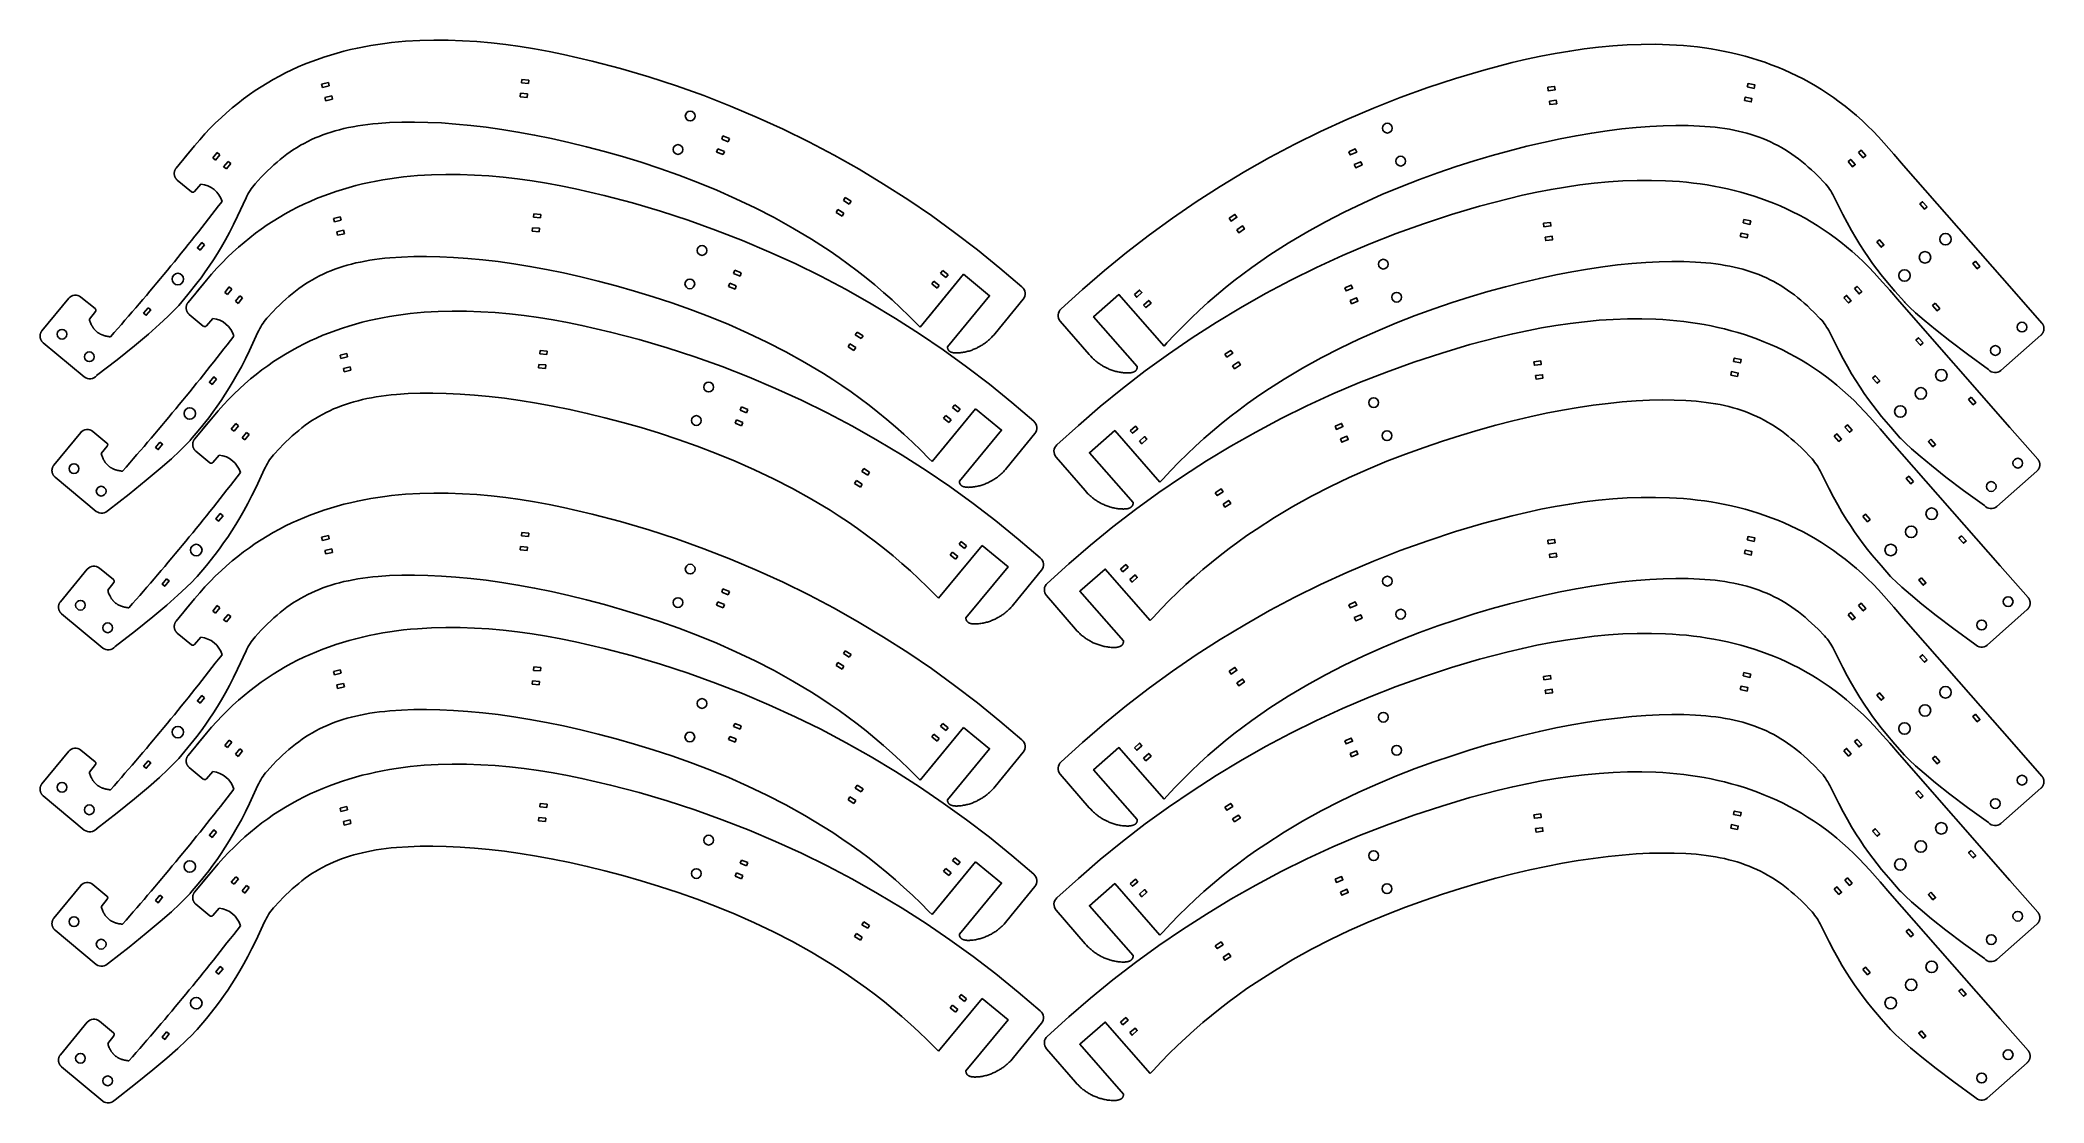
# Model space of a CAD drawing. Extents: x -5220 to -4488, y -14 to 374.
import ezdxf

# ---------------------------------------------------------------- set-up
doc = ezdxf.new("R2010")
doc.units = 0
doc.layers.add('FAB_2$_CUT_2', color=1, linetype='CONTINUOUS')

msp = doc.modelspace()

# ---------------------------------------------------------------- linework, layer by layer
at = {"layer": 'FAB_2$_CUT_2'}
for p, q in [((-5044.28, 358.55), (-5044.16, 359.81)), ((-5044.16, 359.81), (-5041.63, 359.58)), ((-5041.63, 359.58), (-5041.75, 358.31)), ((-5117.31, 358.14), (-5114.84, 358.74)), ((-5117.01, 356.9), (-5117.31, 358.14)), ((-5114.54, 357.5), (-5117.01, 356.9)), ((-5116.12, 353.2), (-5113.65, 353.8)), ((-5115.82, 351.97), (-5116.12, 353.2)), ((-5113.35, 352.56), (-5115.82, 351.97)), ((-5114.84, 358.74), (-5114.54, 357.5)), ((-5113.65, 353.8), (-5113.35, 352.56)), ((-5044.75, 353.49), (-5044.63, 354.75)), ((-5042.22, 353.25), (-5044.75, 353.49)), ((-5044.63, 354.75), (-5042.1, 354.52)), ((-5041.75, 358.31), (-5044.28, 358.55)), ((-5042.1, 354.52), (-5042.22, 353.25)), ((-4971.14, 337.99), (-4970.68, 339.18)), ((-4968.77, 337.07), (-4971.14, 337.99)), ((-4970.68, 339.18), (-4968.31, 338.26)), ((-4968.31, 338.26), (-4968.77, 337.07)), ((-5163.73, 335.62), (-5167.3, 331.29)), ((-5157.06, 331.12), (-5155.46, 333.09)), ((-5156.08, 330.32), (-5157.06, 331.12)), ((-5154.48, 332.29), (-5156.08, 330.32)), ((-5155.46, 333.09), (-5154.48, 332.29)), ((-5153.12, 327.91), (-5151.52, 329.88)), ((-5151.52, 329.88), (-5150.53, 329.08)), ((-4972.97, 333.25), (-4972.51, 334.44)), ((-4970.6, 332.34), (-4972.97, 333.25)), ((-4972.51, 334.44), (-4970.15, 333.52)), ((-4970.15, 333.52), (-4970.6, 332.34)), ((-5152.13, 327.11), (-5153.12, 327.91)), ((-5150.53, 329.08), (-5152.13, 327.11)), ((-5163.8, 318.88), (-5161.46, 321.56)), ((-4926.65, 315.55), (-4925.98, 316.63)), ((-4924.49, 314.21), (-4926.65, 315.55)), ((-4925.98, 316.63), (-4923.82, 315.29)), ((-4923.82, 315.29), (-4924.49, 314.21)), ((-5112.96, 309.04), (-5110.49, 309.64)), ((-5112.66, 307.81), (-5112.96, 309.04)), ((-5110.19, 308.4), (-5112.66, 307.81)), ((-5110.49, 309.64), (-5110.19, 308.4)), ((-5039.93, 309.45), (-5039.81, 310.71)), ((-5037.4, 309.21), (-5039.93, 309.45)), ((-5039.81, 310.71), (-5037.28, 310.48)), ((-5037.28, 310.48), (-5037.4, 309.21)), ((-4929.32, 311.23), (-4928.65, 312.31)), ((-4927.16, 309.89), (-4929.32, 311.23)), ((-4928.65, 312.31), (-4926.49, 310.97)), ((-4926.49, 310.97), (-4927.16, 309.89)), ((-5111.77, 304.1), (-5109.3, 304.7)), ((-5111.47, 302.87), (-5111.77, 304.1)), ((-5109, 303.46), (-5111.47, 302.87)), ((-5109.3, 304.7), (-5109, 303.46)), ((-5040.4, 304.39), (-5040.28, 305.66)), ((-5037.87, 304.16), (-5040.4, 304.39)), ((-5040.28, 305.66), (-5037.75, 305.42)), ((-5037.75, 305.42), (-5037.87, 304.16)), ((-5159.38, 286.52), (-5162.95, 282.19)), ((-4966.79, 288.89), (-4966.33, 290.08)), ((-4964.42, 287.98), (-4966.79, 288.89)), ((-4966.33, 290.08), (-4963.96, 289.16)), ((-4963.96, 289.16), (-4964.42, 287.98)), ((-4882.73, 288.61), (-4898.63, 269.28)), ((-4882.73, 288.61), (-4895.68, 272.88)), ((-4894.38, 285.15), (-4893.57, 286.13)), ((-4893.57, 286.13), (-4891.61, 284.5)), ((-4891.13, 289.06), (-4890.31, 290.03)), ((-4889.18, 287.43), (-4891.13, 289.06)), ((-4890.31, 290.03), (-4888.36, 288.41)), ((-4888.36, 288.41), (-4889.18, 287.43)), ((-5152.71, 282.02), (-5151.11, 283.99)), ((-5151.73, 281.22), (-5152.71, 282.02)), ((-5150.12, 283.19), (-5151.73, 281.22)), ((-5151.11, 283.99), (-5150.12, 283.19)), ((-5148.77, 278.81), (-5147.17, 280.78)), ((-5147.78, 278.01), (-5148.77, 278.81)), ((-5146.18, 279.98), (-5147.78, 278.01)), ((-5147.17, 280.78), (-5146.18, 279.98)), ((-4968.62, 284.15), (-4968.16, 285.34)), ((-4966.25, 283.24), (-4968.62, 284.15)), ((-4968.16, 285.34), (-4965.79, 284.42)), ((-4965.79, 284.42), (-4966.25, 283.24)), ((-4892.43, 283.53), (-4894.38, 285.15)), ((-4891.61, 284.5), (-4892.43, 283.53)), ((-5202.2, 272.18), (-5200.01, 274.98)), ((-5159.44, 269.78), (-5157.11, 272.46)), ((-4922.3, 266.45), (-4921.63, 267.53)), ((-4920.14, 265.11), (-4922.3, 266.45)), ((-4921.63, 267.53), (-4919.47, 266.19)), ((-4919.47, 266.19), (-4920.14, 265.11)), ((-4898, 270.06), (-4898.63, 269.28)), ((-5219.05, 263.59), (-5204.05, 251.1)), ((-5110.58, 259.11), (-5108.11, 259.7)), ((-5110.28, 257.87), (-5110.58, 259.11)), ((-5107.81, 258.47), (-5110.28, 257.87)), ((-5108.11, 259.7), (-5107.81, 258.47)), ((-5037.55, 259.52), (-5037.43, 260.78)), ((-5035.02, 259.28), (-5037.55, 259.52)), ((-5037.43, 260.78), (-5034.9, 260.55)), ((-5034.9, 260.55), (-5035.02, 259.28)), ((-4924.97, 262.13), (-4924.3, 263.21)), ((-4922.81, 260.79), (-4924.97, 262.13)), ((-4924.3, 263.21), (-4922.14, 261.87)), ((-4922.14, 261.87), (-4922.81, 260.79)), ((-5109.38, 254.17), (-5106.92, 254.77)), ((-5109.09, 252.94), (-5109.38, 254.17)), ((-5106.62, 253.53), (-5109.09, 252.94)), ((-5106.92, 254.77), (-5106.62, 253.53)), ((-5038.02, 254.46), (-5037.9, 255.72)), ((-5035.49, 254.22), (-5038.02, 254.46)), ((-5037.9, 255.72), (-5035.37, 255.49)), ((-5035.37, 255.49), (-5035.49, 254.22)), ((-5157, 236.59), (-5160.57, 232.26)), ((-4966.24, 234.22), (-4965.78, 235.41)), ((-4965.78, 235.41), (-4963.41, 234.49)), ((-4964.41, 238.96), (-4963.95, 240.15)), ((-4962.04, 238.04), (-4964.41, 238.96)), ((-4963.95, 240.15), (-4961.58, 239.23)), ((-4963.41, 234.49), (-4963.87, 233.31)), ((-4961.58, 239.23), (-4962.04, 238.04)), ((-4878.38, 239.51), (-4894.28, 220.19)), ((-4878.38, 239.51), (-4891.32, 223.78)), ((-4890.03, 236.06), (-4889.21, 237.03)), ((-4888.08, 234.43), (-4890.03, 236.06)), ((-4889.21, 237.03), (-4887.26, 235.41)), ((-4887.26, 235.41), (-4888.08, 234.43)), ((-4886.78, 239.96), (-4885.96, 240.94)), ((-4884.82, 238.33), (-4886.78, 239.96)), ((-4885.96, 240.94), (-4884.01, 239.31)), ((-4884.01, 239.31), (-4884.82, 238.33)), ((-5150.33, 232.09), (-5148.73, 234.06)), ((-5149.34, 231.29), (-5150.33, 232.09)), ((-5147.74, 233.26), (-5149.34, 231.29)), ((-5148.73, 234.06), (-5147.74, 233.26)), ((-5146.39, 228.88), (-5144.78, 230.85)), ((-5145.4, 228.08), (-5146.39, 228.88)), ((-5143.8, 230.05), (-5145.4, 228.08)), ((-5144.78, 230.85), (-5143.8, 230.05)), ((-4963.87, 233.31), (-4966.24, 234.22)), ((-5197.85, 223.08), (-5195.66, 225.88)), ((-5157.06, 219.85), (-5154.73, 222.53)), ((-4893.65, 220.96), (-4894.28, 220.19)), ((-5214.7, 214.49), (-5199.7, 202)), ((-4922.59, 212.2), (-4921.92, 213.28)), ((-4921.92, 213.28), (-4919.76, 211.94)), ((-4919.91, 216.52), (-4919.25, 217.6)), ((-4917.75, 215.18), (-4919.91, 216.52)), ((-4919.25, 217.6), (-4917.09, 216.26)), ((-4917.09, 216.26), (-4917.75, 215.18)), ((-4920.43, 210.86), (-4922.59, 212.2)), ((-4919.76, 211.94), (-4920.43, 210.86)), ((-5117.31, 192.59), (-5114.84, 193.19)), ((-5117.01, 191.36), (-5117.31, 192.59)), ((-5114.54, 191.96), (-5117.01, 191.36)), ((-5114.84, 193.19), (-5114.54, 191.96)), ((-5044.28, 193), (-5044.16, 194.27)), ((-5041.75, 192.77), (-5044.28, 193)), ((-5044.16, 194.27), (-5041.63, 194.03)), ((-5041.63, 194.03), (-5041.75, 192.77)), ((-4884.39, 190.03), (-4883.58, 191)), ((-4883.58, 191), (-4881.63, 189.38)), ((-5116.12, 187.65), (-5113.65, 188.25)), ((-5115.82, 186.42), (-5116.12, 187.65)), ((-5113.35, 187.02), (-5115.82, 186.42)), ((-5113.65, 188.25), (-5113.35, 187.02)), ((-5044.75, 187.94), (-5044.63, 189.21)), ((-5042.22, 187.71), (-5044.75, 187.94)), ((-5044.63, 189.21), (-5042.1, 188.97)), ((-5042.1, 188.97), (-5042.22, 187.71)), ((-4876, 189.58), (-4891.9, 170.25)), ((-4876, 189.58), (-4888.94, 173.85)), ((-4887.65, 186.12), (-4886.83, 187.1)), ((-4885.69, 184.5), (-4887.65, 186.12)), ((-4886.83, 187.1), (-4884.88, 185.47)), ((-4884.88, 185.47), (-4885.69, 184.5)), ((-4882.44, 188.4), (-4884.39, 190.03)), ((-4881.63, 189.38), (-4882.44, 188.4)), ((-5195.47, 173.15), (-5193.28, 175.95)), ((-5163.73, 170.07), (-5167.3, 165.74)), ((-4972.97, 167.71), (-4972.51, 168.89)), ((-4972.51, 168.89), (-4970.15, 167.98)), ((-4971.14, 172.45), (-4970.68, 173.63)), ((-4968.77, 171.53), (-4971.14, 172.45)), ((-4970.68, 173.63), (-4968.31, 172.71)), ((-4968.31, 172.71), (-4968.77, 171.53)), ((-4891.27, 171.03), (-4891.9, 170.25)), ((-5212.32, 164.56), (-5197.32, 152.06)), ((-5157.06, 165.57), (-5155.46, 167.54)), ((-5156.08, 164.77), (-5157.06, 165.57)), ((-5154.48, 166.74), (-5156.08, 164.77)), ((-5155.46, 167.54), (-5154.48, 166.74)), ((-5153.12, 162.37), (-5151.52, 164.34)), ((-5152.13, 161.57), (-5153.12, 162.37)), ((-5150.53, 163.54), (-5152.13, 161.57)), ((-5151.52, 164.34), (-5150.53, 163.54)), ((-4970.6, 166.79), (-4972.97, 167.71)), ((-4970.15, 167.98), (-4970.6, 166.79)), ((-5163.8, 153.34), (-5161.46, 156.01)), ((-4929.32, 145.68), (-4928.65, 146.76)), ((-4928.65, 146.76), (-4926.49, 145.42)), ((-4926.65, 150), (-4925.98, 151.08)), ((-4924.49, 148.67), (-4926.65, 150)), ((-4925.98, 151.08), (-4923.82, 149.75)), ((-4923.82, 149.75), (-4924.49, 148.67)), ((-5112.96, 143.49), (-5110.49, 144.09)), ((-5112.66, 142.26), (-5112.96, 143.49)), ((-5110.19, 142.86), (-5112.66, 142.26)), ((-5111.77, 138.56), (-5109.3, 139.15)), ((-5110.49, 144.09), (-5110.19, 142.86)), ((-5109.3, 139.15), (-5109, 137.92)), ((-5040.4, 138.85), (-5040.28, 140.11)), ((-5040.28, 140.11), (-5037.75, 139.87)), ((-5039.93, 143.9), (-5039.81, 145.17)), ((-5037.4, 143.67), (-5039.93, 143.9)), ((-5039.81, 145.17), (-5037.28, 144.93)), ((-5037.75, 139.87), (-5037.87, 138.61)), ((-5037.28, 144.93), (-5037.4, 143.67)), ((-4927.16, 144.34), (-4929.32, 145.68)), ((-4926.49, 145.42), (-4927.16, 144.34)), ((-5111.47, 137.32), (-5111.77, 138.56)), ((-5109, 137.92), (-5111.47, 137.32)), ((-5037.87, 138.61), (-5040.4, 138.85)), ((-4966.79, 123.35), (-4966.33, 124.53)), ((-4966.33, 124.53), (-4963.96, 123.62)), ((-4891.13, 123.51), (-4890.31, 124.49)), ((-4890.31, 124.49), (-4888.36, 122.86)), ((-5159.38, 120.97), (-5162.95, 116.65)), ((-5152.71, 116.47), (-5151.11, 118.44)), ((-5150.12, 117.64), (-5151.73, 115.67)), ((-5151.11, 118.44), (-5150.12, 117.64)), ((-4968.62, 118.61), (-4968.16, 119.79)), ((-4966.25, 117.69), (-4968.62, 118.61)), ((-4968.16, 119.79), (-4965.79, 118.88)), ((-4964.42, 122.43), (-4966.79, 123.35)), ((-4965.79, 118.88), (-4966.25, 117.69)), ((-4963.96, 123.62), (-4964.42, 122.43)), ((-4882.73, 123.07), (-4898.63, 103.74)), ((-4882.73, 123.07), (-4895.68, 107.34)), ((-4894.38, 119.61), (-4893.57, 120.58)), ((-4892.43, 117.98), (-4894.38, 119.61)), ((-4893.57, 120.58), (-4891.61, 118.96)), ((-4891.61, 118.96), (-4892.43, 117.98)), ((-4889.18, 121.89), (-4891.13, 123.51)), ((-4888.36, 122.86), (-4889.18, 121.89)), ((-5151.73, 115.67), (-5152.71, 116.47)), ((-5148.77, 113.27), (-5147.17, 115.24)), ((-5147.78, 112.47), (-5148.77, 113.27)), ((-5146.18, 114.44), (-5147.78, 112.47)), ((-5147.17, 115.24), (-5146.18, 114.44)), ((-5202.2, 106.64), (-5200.01, 109.44)), ((-5159.44, 104.24), (-5157.11, 106.91)), ((-4898, 104.51), (-4898.63, 103.74)), ((-5219.05, 98.04), (-5204.05, 85.55)), ((-5037.55, 93.97), (-5037.43, 95.24)), ((-5037.43, 95.24), (-5034.9, 95)), ((-4924.97, 96.58), (-4924.3, 97.66)), ((-4922.81, 95.25), (-4924.97, 96.58)), ((-4924.3, 97.66), (-4922.14, 96.33)), ((-4922.14, 96.33), (-4922.81, 95.25)), ((-4922.3, 100.9), (-4921.63, 101.98)), ((-4920.14, 99.57), (-4922.3, 100.9)), ((-4921.63, 101.98), (-4919.47, 100.65)), ((-4919.47, 100.65), (-4920.14, 99.57)), ((-5110.58, 93.56), (-5108.11, 94.16)), ((-5110.28, 92.33), (-5110.58, 93.56)), ((-5107.81, 92.93), (-5110.28, 92.33)), ((-5109.38, 88.62), (-5106.92, 89.22)), ((-5109.09, 87.39), (-5109.38, 88.62)), ((-5106.62, 87.99), (-5109.09, 87.39)), ((-5108.11, 94.16), (-5107.81, 92.93)), ((-5106.92, 89.22), (-5106.62, 87.99)), ((-5038.02, 88.91), (-5037.9, 90.18)), ((-5035.49, 88.68), (-5038.02, 88.91)), ((-5037.9, 90.18), (-5035.37, 89.94)), ((-5035.02, 93.74), (-5037.55, 93.97)), ((-5035.37, 89.94), (-5035.49, 88.68)), ((-5034.9, 95), (-5035.02, 93.74)), ((-4964.41, 73.42), (-4963.95, 74.6)), ((-4962.04, 72.5), (-4964.41, 73.42)), ((-4963.95, 74.6), (-4961.58, 73.68)), ((-4961.58, 73.68), (-4962.04, 72.5)), ((-4878.38, 73.97), (-4894.28, 54.64)), ((-4878.38, 73.97), (-4891.32, 58.24)), ((-4886.78, 74.41), (-4885.96, 75.39)), ((-4884.82, 72.79), (-4886.78, 74.41)), ((-4885.96, 75.39), (-4884.01, 73.76)), ((-4884.01, 73.76), (-4884.82, 72.79)), ((-5157, 71.04), (-5160.57, 66.71)), ((-5150.33, 66.54), (-5148.73, 68.51)), ((-5149.34, 65.74), (-5150.33, 66.54)), ((-5147.74, 67.71), (-5149.34, 65.74)), ((-5148.73, 68.51), (-5147.74, 67.71)), ((-4966.24, 68.68), (-4965.78, 69.86)), ((-4963.87, 67.76), (-4966.24, 68.68)), ((-4965.78, 69.86), (-4963.41, 68.95)), ((-4963.41, 68.95), (-4963.87, 67.76)), ((-4890.03, 70.51), (-4889.21, 71.49)), ((-4888.08, 68.88), (-4890.03, 70.51)), ((-4889.21, 71.49), (-4887.26, 69.86)), ((-4887.26, 69.86), (-4888.08, 68.88)), ((-5197.85, 57.54), (-5195.66, 60.34)), ((-5146.39, 63.34), (-5144.78, 65.31)), ((-5145.4, 62.54), (-5146.39, 63.34)), ((-5143.8, 64.51), (-5145.4, 62.54)), ((-5144.78, 65.31), (-5143.8, 64.51)), ((-5157.06, 54.31), (-5154.73, 56.98)), ((-4919.91, 50.97), (-4919.25, 52.05)), ((-4919.25, 52.05), (-4917.09, 50.72)), ((-4893.65, 55.41), (-4894.28, 54.64)), ((-5214.7, 48.94), (-5199.7, 36.45)), ((-4922.59, 46.65), (-4921.92, 47.73)), ((-4920.43, 45.31), (-4922.59, 46.65)), ((-4921.92, 47.73), (-4919.76, 46.39)), ((-4919.76, 46.39), (-4920.43, 45.31)), ((-4917.75, 49.64), (-4919.91, 50.97)), ((-4917.09, 50.72), (-4917.75, 49.64)), ((-4876, 24.04), (-4891.9, 4.71)), ((-4876, 24.04), (-4888.94, 8.31)), ((-4884.39, 24.48), (-4883.58, 25.46)), ((-4882.44, 22.86), (-4884.39, 24.48)), ((-4883.58, 25.46), (-4881.63, 23.83)), ((-4881.63, 23.83), (-4882.44, 22.86)), ((-4887.65, 20.58), (-4886.83, 21.55)), ((-4885.69, 18.95), (-4887.65, 20.58)), ((-4886.83, 21.55), (-4884.88, 19.93)), ((-4884.88, 19.93), (-4885.69, 18.95)), ((-5195.47, 7.61), (-5193.28, 10.41)), ((-4891.27, 5.48), (-4891.9, 4.71)), ((-5212.32, -0.99), (-5197.32, -13.48))]:
    msp.add_line(p, q, dxfattribs=at)
for points in [[(-4861.44, 284.04), (-4869.48, 290.91), (-4877.67, 297.54), (-4886.02, 303.92), (-4894.52, 310.06), (-4903.17, 315.95), (-4911.97, 321.59), (-4920.92, 326.98), (-4930.02, 332.11), (-4939.26, 336.99), (-4948.66, 341.61), (-4958.2, 345.97), (-4967.88, 350.07), (-4977.71, 353.9), (-4987.69, 357.47), (-4997.8, 360.77), (-5008.06, 363.8), (-5018.45, 366.55), (-5028.94, 368.97), (-5034.21, 370.03), (-5039.49, 371), (-5044.78, 371.85), (-5050.06, 372.58), (-5055.34, 373.19), (-5060.61, 373.66), (-5065.87, 373.99), (-5071.1, 374.18), (-5076.31, 374.21), (-5081.49, 374.07), (-5086.63, 373.77), (-5089.18, 373.55), (-5091.73, 373.29), (-5094.26, 372.98), (-5096.79, 372.63), (-5099.3, 372.22), (-5101.79, 371.77), (-5104.27, 371.27), (-5106.74, 370.72), (-5109.2, 370.11), (-5111.63, 369.46), (-5114.05, 368.75), (-5116.46, 367.98), (-5118.84, 367.17), (-5121.21, 366.29), (-5123.56, 365.36), (-5125.89, 364.37), (-5128.19, 363.32), (-5130.48, 362.21), (-5132.75, 361.04), (-5134.99, 359.81), (-5137.21, 358.52), (-5139.41, 357.16), (-5141.58, 355.74), (-5143.73, 354.26), (-5145.86, 352.71), (-5147.96, 351.09), (-5150.03, 349.4), (-5152.07, 347.65), (-5154.09, 345.82), (-5156.08, 343.92), (-5158.04, 341.96), (-5159.96, 339.92), (-5161.86, 337.81), (-5163.73, 335.62)], [(-5141.65, 321.65), (-5139.38, 324.13), (-5138.24, 325.32), (-5137.09, 326.46), (-5135.94, 327.56), (-5134.78, 328.62), (-5133.61, 329.65), (-5132.43, 330.63), (-5131.24, 331.58), (-5130.03, 332.49), (-5128.81, 333.36), (-5127.57, 334.19), (-5126.31, 334.99), (-5125.03, 335.75), (-5123.73, 336.47), (-5122.41, 337.16), (-5121.06, 337.82), (-5119.68, 338.44), (-5118.27, 339.02), (-5116.84, 339.58), (-5115.37, 340.1), (-5113.87, 340.58), (-5112.33, 341.04), (-5110.76, 341.46), (-5109.15, 341.85), (-5107.51, 342.21), (-5105.82, 342.54), (-5104.08, 342.84), (-5102.31, 343.11), (-5100.49, 343.35), (-5098.62, 343.56), (-5096.7, 343.75), (-5092.47, 344.04), (-5088.03, 344.21), (-5083.37, 344.24), (-5078.52, 344.15), (-5073.47, 343.91), (-5068.23, 343.54), (-5062.81, 343.03), (-5057.23, 342.37), (-5051.48, 341.56), (-5045.57, 340.61), (-5039.52, 339.51), (-5033.33, 338.25), (-5027.01, 336.83), (-5020.57, 335.25), (-5014.01, 333.51), (-5007.34, 331.61), (-5000.58, 329.54), (-4993.73, 327.29), (-4986.82, 324.84), (-4979.87, 322.2), (-4972.9, 319.34), (-4965.91, 316.25), (-4958.94, 312.93), (-4952, 309.36), (-4945.1, 305.52), (-4938.27, 301.42), (-4934.89, 299.26), (-4931.53, 297.02), (-4928.2, 294.72), (-4924.89, 292.34), (-4921.62, 289.88), (-4918.38, 287.34), (-4915.17, 284.72), (-4912, 282.03), (-4908.87, 279.24), (-4905.79, 276.38), (-4902.74, 273.43), (-4899.75, 270.39), (-4898.63, 269.28)], [(-5163.73, 335.62), (-5170.49, 327.43), (-5170.53, 327.37), (-5170.57, 327.31), (-5170.62, 327.26), (-5170.66, 327.19), (-5170.7, 327.13), (-5170.73, 327.07), (-5170.77, 327), (-5170.81, 326.94), (-5170.84, 326.87), (-5170.87, 326.8), (-5170.91, 326.73), (-5170.94, 326.66), (-5170.96, 326.59), (-5170.99, 326.52), (-5171.02, 326.44), (-5171.04, 326.37), (-5171.06, 326.29), (-5171.08, 326.21), (-5171.1, 326.13), (-5171.11, 326.05), (-5171.13, 325.98), (-5171.14, 325.89), (-5171.15, 325.81), (-5171.16, 325.73), (-5171.16, 325.65), (-5171.17, 325.57), (-5171.17, 325.49), (-5171.17, 325.41), (-5171.17, 325.32), (-5171.16, 325.24), (-5171.16, 325.16), (-5171.15, 325.08), (-5171.14, 325), (-5171.12, 324.92), (-5171.11, 324.84), (-5171.09, 324.76), (-5171.07, 324.68), (-5171.05, 324.6), (-5171.03, 324.52), (-5171, 324.44), (-5170.97, 324.37), (-5170.95, 324.29), (-5170.91, 324.22), (-5170.88, 324.14), (-5170.85, 324.07), (-5170.81, 324), (-5170.78, 323.93), (-5170.74, 323.86), (-5170.7, 323.79), (-5170.65, 323.73), (-5170.61, 323.66), (-5170.57, 323.6), (-5170.52, 323.54), (-5170.48, 323.48), (-5170.43, 323.42), (-5170.38, 323.37), (-5170.33, 323.31), (-5170.28, 323.26), (-5170.23, 323.21), (-5170.18, 323.16), (-5170.12, 323.11), (-5170.07, 323.06), (-5164.9, 318.79)], [(-4857.09, 234.94), (-4865.13, 241.81), (-4873.32, 248.44), (-4881.67, 254.82), (-4890.16, 260.96), (-4898.81, 266.85), (-4907.62, 272.49), (-4916.57, 277.88), (-4925.67, 283.02), (-4934.91, 287.89), (-4944.31, 292.51), (-4953.85, 296.87), (-4963.53, 300.97), (-4973.36, 304.8), (-4983.33, 308.37), (-4993.45, 311.67), (-5003.71, 314.7), (-5014.1, 317.45), (-5024.59, 319.87), (-5029.86, 320.93), (-5035.14, 321.9), (-5040.43, 322.75), (-5045.71, 323.48), (-5050.99, 324.09), (-5056.26, 324.56), (-5061.51, 324.89), (-5066.75, 325.08), (-5071.96, 325.11), (-5077.13, 324.98), (-5082.28, 324.67), (-5084.83, 324.46), (-5087.38, 324.19), (-5089.91, 323.88), (-5092.44, 323.53), (-5094.94, 323.13), (-5097.44, 322.67), (-5099.92, 322.17), (-5102.39, 321.62), (-5104.84, 321.02), (-5107.28, 320.36), (-5109.7, 319.65), (-5112.1, 318.89), (-5114.49, 318.07), (-5116.86, 317.19), (-5119.21, 316.26), (-5121.53, 315.27), (-5123.84, 314.22), (-5126.13, 313.11), (-5128.4, 311.94), (-5130.64, 310.71), (-5132.86, 309.42), (-5135.06, 308.06), (-5137.23, 306.64), (-5139.38, 305.16), (-5141.51, 303.61), (-5143.6, 301.99), (-5145.68, 300.3), (-5147.72, 298.55), (-5149.74, 296.72), (-5151.72, 294.83), (-5153.68, 292.86), (-5155.61, 290.82), (-5157.51, 288.71), (-5159.38, 286.52)], [(-5199.53, 251.59), (-5192.02, 257.39), (-5185.75, 262.45), (-5180.63, 266.77), (-5176.58, 270.35), (-5173.53, 273.18), (-5171.39, 275.27), (-5170.1, 276.61), (-5169.74, 277), (-5169.56, 277.2), (-5166.16, 281.27), (-5162.94, 285.32), (-5161.39, 287.37), (-5159.87, 289.48), (-5158.37, 291.64), (-5156.89, 293.88), (-5155.41, 296.22), (-5153.95, 298.66), (-5152.48, 301.23), (-5151.01, 303.94), (-5149.52, 306.81), (-5148.02, 309.85), (-5144.93, 316.53)], [(-5137.29, 272.55), (-5135.02, 275.03), (-5133.88, 276.22), (-5132.74, 277.36), (-5131.59, 278.46), (-5130.43, 279.52), (-5129.26, 280.55), (-5128.08, 281.53), (-5126.89, 282.48), (-5125.68, 283.39), (-5124.46, 284.26), (-5123.22, 285.09), (-5121.96, 285.89), (-5120.68, 286.65), (-5119.38, 287.37), (-5118.06, 288.06), (-5116.71, 288.72), (-5115.33, 289.34), (-5113.92, 289.93), (-5112.49, 290.48), (-5111.02, 291), (-5109.52, 291.49), (-5107.98, 291.94), (-5106.41, 292.36), (-5104.8, 292.75), (-5103.15, 293.11), (-5101.46, 293.44), (-5099.73, 293.74), (-5097.96, 294.01), (-5096.13, 294.25), (-5094.26, 294.46), (-5092.35, 294.65), (-5088.12, 294.94), (-5083.68, 295.11), (-5079.02, 295.14), (-5074.17, 295.05), (-5069.11, 294.81), (-5063.88, 294.44), (-5058.46, 293.93), (-5052.87, 293.27), (-5047.13, 292.47), (-5041.22, 291.51), (-5035.17, 290.41), (-5028.98, 289.15), (-5022.66, 287.73), (-5016.22, 286.15), (-5009.66, 284.42), (-5002.99, 282.51), (-4996.23, 280.44), (-4989.38, 278.19), (-4982.47, 275.75), (-4975.52, 273.1), (-4968.54, 270.24), (-4961.56, 267.15), (-4954.59, 263.83), (-4947.64, 260.26), (-4940.75, 256.42), (-4933.92, 252.32), (-4930.54, 250.16), (-4927.18, 247.93), (-4923.85, 245.62), (-4920.54, 243.24), (-4917.27, 240.78), (-4914.02, 238.24), (-4910.82, 235.62), (-4907.65, 232.93), (-4904.52, 230.15), (-4901.43, 227.28), (-4898.39, 224.33), (-4895.4, 221.29), (-4894.28, 220.19)], [(-5159.38, 286.52), (-5166.14, 278.33), (-5166.18, 278.27), (-5166.22, 278.22), (-5166.26, 278.16), (-5166.3, 278.1), (-5166.34, 278.03), (-5166.38, 277.97), (-5166.42, 277.91), (-5166.45, 277.84), (-5166.49, 277.77), (-5166.52, 277.7), (-5166.55, 277.63), (-5166.58, 277.56), (-5166.61, 277.49), (-5166.64, 277.42), (-5166.66, 277.34), (-5166.69, 277.27), (-5166.71, 277.19), (-5166.73, 277.11), (-5166.75, 277.03), (-5166.76, 276.96), (-5166.78, 276.88), (-5166.79, 276.8), (-5166.8, 276.72), (-5166.81, 276.63), (-5166.81, 276.55), (-5166.82, 276.47), (-5166.82, 276.39), (-5166.82, 276.31), (-5166.82, 276.23), (-5166.81, 276.14), (-5166.8, 276.06), (-5166.79, 275.98), (-5166.78, 275.9), (-5166.77, 275.82), (-5166.76, 275.74), (-5166.74, 275.66), (-5166.72, 275.58), (-5166.7, 275.5), (-5166.67, 275.42), (-5166.65, 275.34), (-5166.62, 275.27), (-5166.59, 275.19), (-5166.56, 275.12), (-5166.53, 275.04), (-5166.5, 274.97), (-5166.46, 274.9), (-5166.42, 274.83), (-5166.38, 274.76), (-5166.34, 274.7), (-5166.3, 274.63), (-5166.26, 274.57), (-5166.22, 274.5), (-5166.17, 274.44), (-5166.12, 274.38), (-5166.08, 274.32), (-5166.03, 274.27), (-5165.98, 274.21), (-5165.93, 274.16), (-5165.88, 274.11), (-5165.82, 274.06), (-5165.77, 274.01), (-5165.72, 273.96), (-5160.55, 269.69)], [(-4882.73, 288.61), (-4873.23, 280.81), (-4888.63, 262.14), (-4888.63, 262.08), (-4888.63, 262.03), (-4888.63, 261.98), (-4888.62, 261.92), (-4888.62, 261.87), (-4888.61, 261.82), (-4888.6, 261.77), (-4888.6, 261.72), (-4888.59, 261.67), (-4888.58, 261.63), (-4888.57, 261.58), (-4888.55, 261.53), (-4888.54, 261.49), (-4888.53, 261.44), (-4888.51, 261.4), (-4888.5, 261.35), (-4888.48, 261.31), (-4888.47, 261.27), (-4888.45, 261.23), (-4888.43, 261.19), (-4888.41, 261.15), (-4888.39, 261.11), (-4888.37, 261.07), (-4888.35, 261.04), (-4888.33, 261), (-4888.3, 260.96), (-4888.28, 260.93), (-4888.26, 260.89), (-4888.23, 260.86), (-4888.2, 260.83), (-4888.18, 260.79), (-4888.15, 260.76), (-4888.12, 260.73), (-4888.09, 260.7), (-4888.06, 260.67), (-4888.03, 260.64), (-4888, 260.61), (-4887.97, 260.59), (-4887.94, 260.56), (-4887.91, 260.53), (-4887.87, 260.51), (-4887.84, 260.48), (-4887.8, 260.46), (-4887.77, 260.43), (-4887.73, 260.41), (-4887.7, 260.39), (-4887.66, 260.36), (-4887.62, 260.34), (-4887.58, 260.32), (-4887.55, 260.3), (-4887.47, 260.26), (-4887.39, 260.22), (-4887.3, 260.19), (-4887.22, 260.15), (-4887.13, 260.12), (-4887.04, 260.09), (-4886.95, 260.07), (-4886.86, 260.04), (-4886.77, 260.02), (-4886.67, 260), (-4886.57, 259.98), (-4886.48, 259.96), (-4886.38, 259.95), (-4886.28, 259.93), (-4886.17, 259.92), (-4885.97, 259.9), (-4885.76, 259.89), (-4885.54, 259.88), (-4885.33, 259.87), (-4885.11, 259.88), (-4884.89, 259.88), (-4884.67, 259.89), (-4884.45, 259.91), (-4884, 259.95), (-4883.57, 260), (-4883.14, 260.06), (-4882.72, 260.13), (-4882.31, 260.2), (-4881.91, 260.29), (-4881.52, 260.38), (-4881.13, 260.48), (-4880.75, 260.59), (-4880.38, 260.7), (-4880.01, 260.82), (-4879.65, 260.95), (-4879.3, 261.09), (-4878.95, 261.23), (-4878.61, 261.38), (-4878.27, 261.53), (-4877.93, 261.69), (-4877.6, 261.86), (-4876.94, 262.2), (-4876.62, 262.39), (-4876.3, 262.57), (-4875.98, 262.77), (-4875.67, 262.97), (-4875.36, 263.17), (-4875.05, 263.38), (-4874.75, 263.6), (-4874.46, 263.83), (-4874.16, 264.06), (-4873.87, 264.29), (-4873.59, 264.54), (-4873.31, 264.78), (-4873.04, 265.04), (-4872.77, 265.3), (-4872.5, 265.57), (-4872.24, 265.85), (-4871.73, 266.42), (-4871.23, 267), (-4861, 279.56)], [(-5209.73, 279.88), (-5219.52, 268), (-5219.57, 267.94), (-5219.61, 267.89), (-5219.65, 267.83), (-5219.69, 267.77), (-5219.73, 267.7), (-5219.77, 267.64), (-5219.81, 267.58), (-5219.84, 267.51), (-5219.88, 267.44), (-5219.91, 267.37), (-5219.94, 267.3), (-5219.97, 267.23), (-5220, 267.16), (-5220.03, 267.09), (-5220.05, 267.01), (-5220.07, 266.94), (-5220.1, 266.86), (-5220.12, 266.78), (-5220.13, 266.7), (-5220.15, 266.63), (-5220.16, 266.55), (-5220.18, 266.47), (-5220.19, 266.39), (-5220.19, 266.3), (-5220.2, 266.22), (-5220.2, 266.14), (-5220.2, 266.06), (-5220.2, 265.98), (-5220.2, 265.9), (-5220.2, 265.81), (-5220.19, 265.73), (-5220.18, 265.65), (-5220.17, 265.57), (-5220.16, 265.49), (-5220.14, 265.41), (-5220.12, 265.33), (-5220.11, 265.25), (-5220.08, 265.17), (-5220.06, 265.09), (-5220.04, 265.01), (-5220.01, 264.94), (-5219.98, 264.86), (-5219.95, 264.79), (-5219.92, 264.71), (-5219.88, 264.64), (-5219.85, 264.57), (-5219.81, 264.5), (-5219.77, 264.43), (-5219.73, 264.37), (-5219.69, 264.3), (-5219.65, 264.24), (-5219.6, 264.17), (-5219.56, 264.11), (-5219.51, 264.05), (-5219.46, 263.99), (-5219.41, 263.94), (-5219.36, 263.88), (-5219.31, 263.83), (-5219.26, 263.78), (-5219.21, 263.73), (-5219.16, 263.68), (-5219.1, 263.63), (-5219.05, 263.59)], [(-5200.01, 274.98), (-5200, 274.99), (-5199.99, 275.01), (-5199.98, 275.02), (-5199.97, 275.04), (-5199.96, 275.05), (-5199.95, 275.07), (-5199.95, 275.08), (-5199.94, 275.1), (-5199.93, 275.12), (-5199.92, 275.13), (-5199.91, 275.15), (-5199.91, 275.17), (-5199.9, 275.19), (-5199.89, 275.2), (-5199.89, 275.22), (-5199.88, 275.24), (-5199.88, 275.26), (-5199.87, 275.28), (-5199.87, 275.3), (-5199.86, 275.32), (-5199.86, 275.34), (-5199.86, 275.36), (-5199.85, 275.38), (-5199.85, 275.4), (-5199.85, 275.41), (-5199.85, 275.43), (-5199.85, 275.45), (-5199.85, 275.47), (-5199.85, 275.5), (-5199.85, 275.52), (-5199.85, 275.54), (-5199.85, 275.56), (-5199.85, 275.58), (-5199.86, 275.6), (-5199.86, 275.61), (-5199.87, 275.63), (-5199.87, 275.65), (-5199.87, 275.67), (-5199.88, 275.69), (-5199.89, 275.71), (-5199.89, 275.73), (-5199.9, 275.75), (-5199.91, 275.77), (-5199.91, 275.79), (-5199.92, 275.8), (-5199.93, 275.82), (-5199.94, 275.84), (-5199.95, 275.86), (-5199.96, 275.87), (-5199.97, 275.89), (-5199.98, 275.9), (-5199.99, 275.92), (-5200, 275.94), (-5200.01, 275.95), (-5200.02, 275.97), (-5200.03, 275.98), (-5200.05, 275.99), (-5200.06, 276.01), (-5200.07, 276.02), (-5200.08, 276.03), (-5200.1, 276.05), (-5200.11, 276.06), (-5200.12, 276.07), (-5205.26, 280.3)], [(-5194.46, 265.8), (-5194.79, 265.83), (-5195.13, 265.87), (-5195.46, 265.92), (-5195.79, 265.98), (-5196.13, 266.05), (-5196.46, 266.13), (-5196.62, 266.18), (-5196.78, 266.23), (-5196.95, 266.28), (-5197.11, 266.33), (-5197.27, 266.39), (-5197.43, 266.45), (-5197.58, 266.51), (-5197.74, 266.58), (-5197.89, 266.65), (-5198.05, 266.72), (-5198.2, 266.8), (-5198.35, 266.87), (-5198.49, 266.96), (-5198.64, 267.04), (-5198.78, 267.13), (-5198.92, 267.22), (-5199.06, 267.32), (-5199.2, 267.41), (-5199.33, 267.51), (-5199.46, 267.62), (-5199.59, 267.73), (-5199.71, 267.84), (-5199.84, 267.95), (-5199.95, 268.07), (-5200.07, 268.19), (-5200.18, 268.32), (-5200.3, 268.44), (-5200.4, 268.57), (-5200.51, 268.7), (-5200.61, 268.84), (-5200.71, 268.97), (-5200.81, 269.11), (-5200.9, 269.25), (-5201, 269.39), (-5201.09, 269.54), (-5201.17, 269.69), (-5201.26, 269.83), (-5201.34, 269.98), (-5201.42, 270.13), (-5201.49, 270.29), (-5201.64, 270.59), (-5201.77, 270.91), (-5201.89, 271.22), (-5202, 271.54), (-5202.11, 271.86), (-5202.2, 272.18)], [(-4854.71, 185.01), (-4862.75, 191.88), (-4870.94, 198.51), (-4879.28, 204.89), (-4887.78, 211.03), (-4896.43, 216.92), (-4905.23, 222.56), (-4914.18, 227.95), (-4923.28, 233.08), (-4932.53, 237.96), (-4941.92, 242.58), (-4951.47, 246.94), (-4961.15, 251.04), (-4970.98, 254.87), (-4980.95, 258.44), (-4991.07, 261.74), (-5001.33, 264.77), (-5011.72, 267.52), (-5022.21, 269.94), (-5027.48, 271), (-5032.76, 271.97), (-5038.04, 272.82), (-5043.33, 273.55), (-5048.61, 274.16), (-5053.88, 274.63), (-5059.13, 274.96), (-5064.37, 275.15), (-5069.57, 275.18), (-5074.75, 275.04), (-5079.9, 274.74), (-5082.45, 274.52), (-5085, 274.26), (-5087.53, 273.95), (-5090.05, 273.6), (-5092.56, 273.19), (-5095.06, 272.74), (-5097.54, 272.24), (-5100.01, 271.69), (-5102.46, 271.08), (-5104.9, 270.43), (-5107.32, 269.72), (-5109.72, 268.95), (-5112.11, 268.14), (-5114.48, 267.26), (-5116.82, 266.33), (-5119.15, 265.34), (-5121.46, 264.29), (-5123.75, 263.18), (-5126.01, 262.01), (-5128.26, 260.78), (-5130.48, 259.49), (-5132.68, 258.13), (-5134.85, 256.71), (-5137, 255.23), (-5139.12, 253.68), (-5141.22, 252.06), (-5143.29, 250.37), (-5145.34, 248.62), (-5147.35, 246.79), (-5149.34, 244.89), (-5151.3, 242.93), (-5153.23, 240.89), (-5155.13, 238.78), (-5157, 236.59)], [(-5195.17, 202.49), (-5187.67, 208.29), (-5181.4, 213.35), (-5176.28, 217.67), (-5172.23, 221.25), (-5169.18, 224.08), (-5167.04, 226.17), (-5165.74, 227.51), (-5165.39, 227.9), (-5165.21, 228.1), (-5161.81, 232.17), (-5158.59, 236.22), (-5157.04, 238.28), (-5155.52, 240.38), (-5154.02, 242.54), (-5152.54, 244.78), (-5151.06, 247.12), (-5149.6, 249.56), (-5148.13, 252.13), (-5146.66, 254.84), (-5145.17, 257.71), (-5143.66, 260.76), (-5140.58, 267.43)], [(-5134.91, 222.61), (-5132.64, 225.1), (-5131.5, 226.29), (-5130.36, 227.43), (-5129.21, 228.53), (-5128.05, 229.59), (-5126.88, 230.62), (-5125.7, 231.6), (-5124.51, 232.55), (-5123.3, 233.46), (-5122.08, 234.33), (-5120.84, 235.16), (-5119.58, 235.96), (-5118.3, 236.72), (-5117, 237.44), (-5115.67, 238.13), (-5114.32, 238.79), (-5112.95, 239.41), (-5111.54, 239.99), (-5110.1, 240.55), (-5108.64, 241.07), (-5107.14, 241.55), (-5105.6, 242.01), (-5104.03, 242.43), (-5102.42, 242.82), (-5100.77, 243.18), (-5099.08, 243.51), (-5097.35, 243.81), (-5095.57, 244.08), (-5093.75, 244.32), (-5091.88, 244.53), (-5089.96, 244.72), (-5085.74, 245.01), (-5081.29, 245.18), (-5076.64, 245.21), (-5071.78, 245.12), (-5066.73, 244.88), (-5061.5, 244.51), (-5056.08, 244), (-5050.49, 243.34), (-5044.74, 242.53), (-5038.84, 241.58), (-5032.79, 240.48), (-5026.6, 239.22), (-5020.28, 237.8), (-5013.83, 236.22), (-5007.28, 234.48), (-5000.61, 232.58), (-4993.84, 230.51), (-4987, 228.26), (-4980.09, 225.81), (-4973.14, 223.17), (-4966.16, 220.31), (-4959.18, 217.22), (-4952.21, 213.9), (-4945.26, 210.33), (-4938.37, 206.49), (-4931.54, 202.39), (-4928.16, 200.23), (-4924.8, 197.99), (-4921.46, 195.69), (-4918.16, 193.31), (-4914.88, 190.85), (-4911.64, 188.31), (-4908.44, 185.69), (-4905.27, 183), (-4902.14, 180.21), (-4899.05, 177.35), (-4896.01, 174.4), (-4893.01, 171.36), (-4891.9, 170.25)], [(-5157, 236.59), (-5163.75, 228.4), (-5163.8, 228.34), (-5163.84, 228.28), (-5163.88, 228.23), (-5163.92, 228.16), (-5163.96, 228.1), (-5164, 228.04), (-5164.04, 227.97), (-5164.07, 227.91), (-5164.11, 227.84), (-5164.14, 227.77), (-5164.17, 227.7), (-5164.2, 227.63), (-5164.23, 227.56), (-5164.26, 227.48), (-5164.28, 227.41), (-5164.31, 227.33), (-5164.33, 227.26), (-5164.35, 227.18), (-5164.37, 227.1), (-5164.38, 227.02), (-5164.4, 226.94), (-5164.41, 226.86), (-5164.42, 226.78), (-5164.43, 226.7), (-5164.43, 226.62), (-5164.43, 226.54), (-5164.44, 226.46), (-5164.44, 226.38), (-5164.43, 226.29), (-5164.43, 226.21), (-5164.42, 226.13), (-5164.41, 226.05), (-5164.4, 225.97), (-5164.39, 225.89), (-5164.37, 225.81), (-5164.36, 225.73), (-5164.34, 225.65), (-5164.32, 225.57), (-5164.29, 225.49), (-5164.27, 225.41), (-5164.24, 225.34), (-5164.21, 225.26), (-5164.18, 225.19), (-5164.15, 225.11), (-5164.11, 225.04), (-5164.08, 224.97), (-5164.04, 224.9), (-5164, 224.83), (-5163.96, 224.76), (-5163.92, 224.7), (-5163.88, 224.63), (-5163.83, 224.57), (-5163.79, 224.51), (-5163.74, 224.45), (-5163.69, 224.39), (-5163.65, 224.34), (-5163.6, 224.28), (-5163.55, 224.23), (-5163.49, 224.18), (-5163.44, 224.13), (-5163.39, 224.08), (-5163.34, 224.03), (-5158.17, 219.76)], [(-4878.38, 239.51), (-4868.88, 231.71), (-4884.28, 213.04), (-4884.28, 212.99), (-4884.28, 212.93), (-4884.27, 212.88), (-4884.27, 212.83), (-4884.27, 212.77), (-4884.26, 212.72), (-4884.25, 212.67), (-4884.24, 212.62), (-4884.24, 212.57), (-4884.23, 212.53), (-4884.21, 212.48), (-4884.2, 212.43), (-4884.19, 212.39), (-4884.18, 212.34), (-4884.16, 212.3), (-4884.15, 212.26), (-4884.13, 212.21), (-4884.12, 212.17), (-4884.1, 212.13), (-4884.08, 212.09), (-4884.06, 212.05), (-4884.04, 212.01), (-4884.02, 211.97), (-4884, 211.94), (-4883.98, 211.9), (-4883.95, 211.86), (-4883.93, 211.83), (-4883.9, 211.79), (-4883.88, 211.76), (-4883.85, 211.73), (-4883.83, 211.7), (-4883.8, 211.66), (-4883.77, 211.63), (-4883.74, 211.6), (-4883.71, 211.57), (-4883.68, 211.54), (-4883.65, 211.51), (-4883.62, 211.49), (-4883.59, 211.46), (-4883.55, 211.43), (-4883.52, 211.41), (-4883.49, 211.38), (-4883.45, 211.36), (-4883.42, 211.33), (-4883.38, 211.31), (-4883.35, 211.29), (-4883.31, 211.26), (-4883.27, 211.24), (-4883.23, 211.22), (-4883.19, 211.2), (-4883.11, 211.16), (-4883.03, 211.12), (-4882.95, 211.09), (-4882.87, 211.06), (-4882.78, 211.02), (-4882.69, 211), (-4882.6, 210.97), (-4882.51, 210.94), (-4882.41, 210.92), (-4882.32, 210.9), (-4882.22, 210.88), (-4882.12, 210.86), (-4882.03, 210.85), (-4881.92, 210.83), (-4881.82, 210.82), (-4881.62, 210.8), (-4881.41, 210.79), (-4881.19, 210.78), (-4880.98, 210.77), (-4880.76, 210.78), (-4880.54, 210.78), (-4880.32, 210.79), (-4880.1, 210.81), (-4879.65, 210.85), (-4879.22, 210.9), (-4878.79, 210.96), (-4878.37, 211.03), (-4877.96, 211.1), (-4877.56, 211.19), (-4877.16, 211.28), (-4876.78, 211.38), (-4876.4, 211.49), (-4876.03, 211.6), (-4875.66, 211.73), (-4875.3, 211.85), (-4874.95, 211.99), (-4874.6, 212.13), (-4874.25, 212.28), (-4873.91, 212.43), (-4873.58, 212.59), (-4873.24, 212.76), (-4872.59, 213.1), (-4872.27, 213.29), (-4871.95, 213.47), (-4871.63, 213.67), (-4871.32, 213.87), (-4871.01, 214.07), (-4870.7, 214.29), (-4870.4, 214.5), (-4870.1, 214.73), (-4869.81, 214.96), (-4869.52, 215.19), (-4869.24, 215.44), (-4868.96, 215.69), (-4868.68, 215.94), (-4868.41, 216.2), (-4868.15, 216.47), (-4867.89, 216.75), (-4867.38, 217.32), (-4866.88, 217.9), (-4856.65, 230.46)], [(-5205.37, 230.78), (-5215.17, 218.9), (-5215.21, 218.85), (-5215.26, 218.79), (-5215.3, 218.73), (-5215.34, 218.67), (-5215.38, 218.61), (-5215.42, 218.54), (-5215.45, 218.48), (-5215.49, 218.41), (-5215.52, 218.34), (-5215.56, 218.27), (-5215.59, 218.2), (-5215.62, 218.13), (-5215.65, 218.06), (-5215.67, 217.99), (-5215.7, 217.91), (-5215.72, 217.84), (-5215.74, 217.76), (-5215.76, 217.68), (-5215.78, 217.61), (-5215.8, 217.53), (-5215.81, 217.45), (-5215.82, 217.37), (-5215.83, 217.29), (-5215.84, 217.21), (-5215.85, 217.12), (-5215.85, 217.04), (-5215.85, 216.96), (-5215.85, 216.88), (-5215.85, 216.8), (-5215.85, 216.71), (-5215.84, 216.63), (-5215.83, 216.55), (-5215.82, 216.47), (-5215.81, 216.39), (-5215.79, 216.31), (-5215.77, 216.23), (-5215.75, 216.15), (-5215.73, 216.07), (-5215.71, 215.99), (-5215.68, 215.91), (-5215.66, 215.84), (-5215.63, 215.76), (-5215.6, 215.69), (-5215.57, 215.62), (-5215.53, 215.54), (-5215.5, 215.47), (-5215.46, 215.4), (-5215.42, 215.33), (-5215.38, 215.27), (-5215.34, 215.2), (-5215.29, 215.14), (-5215.25, 215.07), (-5215.2, 215.01), (-5215.16, 214.95), (-5215.11, 214.9), (-5215.06, 214.84), (-5215.01, 214.78), (-5214.96, 214.73), (-5214.91, 214.68), (-5214.86, 214.63), (-5214.81, 214.58), (-5214.75, 214.53), (-5214.7, 214.49)], [(-5195.66, 225.88), (-5195.65, 225.9), (-5195.64, 225.91), (-5195.63, 225.92), (-5195.62, 225.94), (-5195.61, 225.95), (-5195.6, 225.97), (-5195.59, 225.99), (-5195.59, 226), (-5195.58, 226.02), (-5195.57, 226.04), (-5195.56, 226.05), (-5195.55, 226.07), (-5195.55, 226.09), (-5195.54, 226.11), (-5195.53, 226.12), (-5195.53, 226.14), (-5195.52, 226.16), (-5195.52, 226.18), (-5195.51, 226.2), (-5195.51, 226.22), (-5195.51, 226.24), (-5195.5, 226.26), (-5195.5, 226.28), (-5195.5, 226.3), (-5195.5, 226.32), (-5195.5, 226.34), (-5195.5, 226.36), (-5195.5, 226.38), (-5195.5, 226.4), (-5195.5, 226.42), (-5195.5, 226.44), (-5195.5, 226.46), (-5195.5, 226.48), (-5195.51, 226.5), (-5195.51, 226.52), (-5195.51, 226.54), (-5195.52, 226.56), (-5195.52, 226.57), (-5195.53, 226.59), (-5195.53, 226.61), (-5195.54, 226.63), (-5195.55, 226.65), (-5195.55, 226.67), (-5195.56, 226.69), (-5195.57, 226.7), (-5195.58, 226.72), (-5195.59, 226.74), (-5195.6, 226.76), (-5195.61, 226.77), (-5195.62, 226.79), (-5195.63, 226.81), (-5195.64, 226.82), (-5195.65, 226.84), (-5195.66, 226.85), (-5195.67, 226.87), (-5195.68, 226.88), (-5195.7, 226.89), (-5195.71, 226.91), (-5195.72, 226.92), (-5195.73, 226.93), (-5195.75, 226.95), (-5195.76, 226.96), (-5195.77, 226.97), (-5200.9, 231.21)], [(-5190.11, 216.7), (-5190.44, 216.73), (-5190.77, 216.77), (-5191.11, 216.82), (-5191.44, 216.88), (-5191.77, 216.95), (-5192.11, 217.03), (-5192.27, 217.08), (-5192.43, 217.13), (-5192.59, 217.18), (-5192.76, 217.23), (-5192.92, 217.29), (-5193.07, 217.35), (-5193.23, 217.41), (-5193.39, 217.48), (-5193.54, 217.55), (-5193.7, 217.62), (-5193.85, 217.7), (-5194, 217.78), (-5194.14, 217.86), (-5194.29, 217.94), (-5194.43, 218.03), (-5194.57, 218.12), (-5194.71, 218.22), (-5194.85, 218.31), (-5194.98, 218.42), (-5195.11, 218.52), (-5195.24, 218.63), (-5195.36, 218.74), (-5195.48, 218.86), (-5195.6, 218.97), (-5195.72, 219.09), (-5195.83, 219.22), (-5195.94, 219.34), (-5196.05, 219.47), (-5196.16, 219.6), (-5196.26, 219.74), (-5196.36, 219.87), (-5196.46, 220.01), (-5196.55, 220.15), (-5196.64, 220.3), (-5196.73, 220.44), (-5196.82, 220.59), (-5196.9, 220.73), (-5196.99, 220.88), (-5197.06, 221.04), (-5197.14, 221.19), (-5197.28, 221.5), (-5197.42, 221.81), (-5197.54, 222.12), (-5197.65, 222.44), (-5197.75, 222.76), (-5197.85, 223.08)], [(-5192.79, 152.56), (-5185.29, 158.36), (-5179.01, 163.42), (-5173.89, 167.74), (-5169.85, 171.32), (-5166.8, 174.15), (-5164.66, 176.24), (-5163.36, 177.58), (-5163, 177.97), (-5162.82, 178.17), (-5159.42, 182.24), (-5156.21, 186.29), (-5154.66, 188.34), (-5153.14, 190.45), (-5151.64, 192.61), (-5150.15, 194.85), (-5148.68, 197.19), (-5147.22, 199.63), (-5145.75, 202.2), (-5144.27, 204.91), (-5142.79, 207.78), (-5141.28, 210.82), (-5138.19, 217.5)], [(-4861.44, 118.49), (-4869.48, 125.36), (-4877.67, 131.99), (-4886.02, 138.38), (-4894.52, 144.52), (-4903.17, 150.41), (-4911.97, 156.05), (-4920.92, 161.43), (-4930.02, 166.57), (-4939.26, 171.45), (-4948.66, 176.07), (-4958.2, 180.43), (-4967.88, 184.52), (-4977.71, 188.36), (-4987.69, 191.92), (-4997.8, 195.22), (-5008.06, 198.25), (-5018.45, 201), (-5028.94, 203.42), (-5034.21, 204.49), (-5039.49, 205.45), (-5044.78, 206.3), (-5050.06, 207.03), (-5055.34, 207.64), (-5060.61, 208.11), (-5065.87, 208.45), (-5071.1, 208.63), (-5076.31, 208.66), (-5081.49, 208.53), (-5086.63, 208.23), (-5089.18, 208.01), (-5091.73, 207.75), (-5094.26, 207.44), (-5096.79, 207.08), (-5099.3, 206.68), (-5101.79, 206.23), (-5104.27, 205.73), (-5106.74, 205.17), (-5109.2, 204.57), (-5111.63, 203.91), (-5114.05, 203.2), (-5116.46, 202.44), (-5118.84, 201.62), (-5121.21, 200.75), (-5123.56, 199.81), (-5125.89, 198.82), (-5128.19, 197.77), (-5130.48, 196.67), (-5132.75, 195.5), (-5134.99, 194.27), (-5137.21, 192.97), (-5139.41, 191.62), (-5141.58, 190.2), (-5143.73, 188.71), (-5145.86, 187.16), (-5147.96, 185.54), (-5150.03, 183.86), (-5152.07, 182.1), (-5154.09, 180.28), (-5156.08, 178.38), (-5158.04, 176.41), (-5159.96, 174.37), (-5161.86, 172.26), (-5163.73, 170.07)], [(-4876, 189.58), (-4866.49, 181.78), (-4881.9, 163.11), (-4881.9, 163.05), (-4881.9, 163), (-4881.89, 162.95), (-4881.89, 162.89), (-4881.88, 162.84), (-4881.88, 162.79), (-4881.87, 162.74), (-4881.86, 162.69), (-4881.85, 162.64), (-4881.84, 162.59), (-4881.83, 162.55), (-4881.82, 162.5), (-4881.81, 162.46), (-4881.8, 162.41), (-4881.78, 162.37), (-4881.77, 162.32), (-4881.75, 162.28), (-4881.73, 162.24), (-4881.72, 162.2), (-4881.7, 162.16), (-4881.68, 162.12), (-4881.66, 162.08), (-4881.64, 162.04), (-4881.62, 162.01), (-4881.59, 161.97), (-4881.57, 161.93), (-4881.55, 161.9), (-4881.52, 161.86), (-4881.5, 161.83), (-4881.47, 161.8), (-4881.44, 161.76), (-4881.42, 161.73), (-4881.39, 161.7), (-4881.36, 161.67), (-4881.33, 161.64), (-4881.3, 161.61), (-4881.27, 161.58), (-4881.24, 161.56), (-4881.21, 161.53), (-4881.17, 161.5), (-4881.14, 161.48), (-4881.11, 161.45), (-4881.07, 161.43), (-4881.04, 161.4), (-4881, 161.38), (-4880.96, 161.36), (-4880.93, 161.33), (-4880.89, 161.31), (-4880.85, 161.29), (-4880.81, 161.27), (-4880.73, 161.23), (-4880.65, 161.19), (-4880.57, 161.16), (-4880.48, 161.12), (-4880.4, 161.09), (-4880.31, 161.06), (-4880.22, 161.04), (-4880.13, 161.01), (-4880.03, 160.99), (-4879.94, 160.97), (-4879.84, 160.95), (-4879.74, 160.93), (-4879.64, 160.92), (-4879.54, 160.9), (-4879.44, 160.89), (-4879.23, 160.87), (-4879.02, 160.86), (-4878.81, 160.85), (-4878.59, 160.84), (-4878.38, 160.85), (-4878.16, 160.85), (-4877.93, 160.86), (-4877.71, 160.88), (-4877.27, 160.92), (-4876.83, 160.97), (-4876.41, 161.03), (-4875.99, 161.1), (-4875.58, 161.17), (-4875.18, 161.26), (-4874.78, 161.35), (-4874.4, 161.45), (-4874.02, 161.56), (-4873.65, 161.67), (-4873.28, 161.79), (-4872.92, 161.92), (-4872.57, 162.06), (-4872.22, 162.2), (-4871.87, 162.35), (-4871.53, 162.5), (-4871.2, 162.66), (-4870.86, 162.83), (-4870.21, 163.17), (-4869.88, 163.36), (-4869.56, 163.54), (-4869.25, 163.74), (-4868.93, 163.94), (-4868.63, 164.14), (-4868.32, 164.35), (-4868.02, 164.57), (-4867.72, 164.8), (-4867.43, 165.03), (-4867.14, 165.26), (-4866.86, 165.51), (-4866.58, 165.75), (-4866.3, 166.01), (-4866.03, 166.27), (-4865.77, 166.54), (-4865.51, 166.82), (-4865, 167.39), (-4864.5, 167.97), (-4854.27, 180.53)], [(-5202.99, 180.85), (-5212.79, 168.97), (-5212.83, 168.91), (-5212.88, 168.86), (-5212.92, 168.8), (-5212.96, 168.74), (-5213, 168.67), (-5213.04, 168.61), (-5213.07, 168.55), (-5213.11, 168.48), (-5213.14, 168.41), (-5213.18, 168.34), (-5213.21, 168.27), (-5213.24, 168.2), (-5213.27, 168.13), (-5213.29, 168.06), (-5213.32, 167.98), (-5213.34, 167.91), (-5213.36, 167.83), (-5213.38, 167.75), (-5213.4, 167.67), (-5213.42, 167.6), (-5213.43, 167.52), (-5213.44, 167.44), (-5213.45, 167.36), (-5213.46, 167.27), (-5213.47, 167.19), (-5213.47, 167.11), (-5213.47, 167.03), (-5213.47, 166.95), (-5213.47, 166.87), (-5213.46, 166.78), (-5213.46, 166.7), (-5213.45, 166.62), (-5213.44, 166.54), (-5213.42, 166.46), (-5213.41, 166.38), (-5213.39, 166.3), (-5213.37, 166.22), (-5213.35, 166.14), (-5213.33, 166.06), (-5213.3, 165.98), (-5213.28, 165.91), (-5213.25, 165.83), (-5213.22, 165.76), (-5213.18, 165.68), (-5213.15, 165.61), (-5213.11, 165.54), (-5213.08, 165.47), (-5213.04, 165.4), (-5213, 165.34), (-5212.96, 165.27), (-5212.91, 165.21), (-5212.87, 165.14), (-5212.82, 165.08), (-5212.78, 165.02), (-5212.73, 164.96), (-5212.68, 164.91), (-5212.63, 164.85), (-5212.58, 164.8), (-5212.53, 164.75), (-5212.48, 164.7), (-5212.42, 164.65), (-5212.37, 164.6), (-5212.32, 164.56)], [(-5193.28, 175.95), (-5193.27, 175.96), (-5193.26, 175.98), (-5193.25, 175.99), (-5193.24, 176.01), (-5193.23, 176.02), (-5193.22, 176.04), (-5193.21, 176.05), (-5193.2, 176.07), (-5193.2, 176.09), (-5193.19, 176.1), (-5193.18, 176.12), (-5193.17, 176.14), (-5193.17, 176.16), (-5193.16, 176.17), (-5193.15, 176.19), (-5193.15, 176.21), (-5193.14, 176.23), (-5193.14, 176.25), (-5193.13, 176.27), (-5193.13, 176.29), (-5193.13, 176.31), (-5193.12, 176.33), (-5193.12, 176.35), (-5193.12, 176.36), (-5193.12, 176.38), (-5193.12, 176.4), (-5193.11, 176.42), (-5193.11, 176.44), (-5193.11, 176.46), (-5193.12, 176.48), (-5193.12, 176.51), (-5193.12, 176.53), (-5193.12, 176.55), (-5193.12, 176.56), (-5193.13, 176.58), (-5193.13, 176.6), (-5193.14, 176.62), (-5193.14, 176.64), (-5193.15, 176.66), (-5193.15, 176.68), (-5193.16, 176.7), (-5193.17, 176.72), (-5193.17, 176.74), (-5193.18, 176.76), (-5193.19, 176.77), (-5193.2, 176.79), (-5193.21, 176.81), (-5193.22, 176.83), (-5193.23, 176.84), (-5193.24, 176.86), (-5193.25, 176.87), (-5193.26, 176.89), (-5193.27, 176.91), (-5193.28, 176.92), (-5193.29, 176.94), (-5193.3, 176.95), (-5193.31, 176.96), (-5193.33, 176.98), (-5193.34, 176.99), (-5193.35, 177), (-5193.36, 177.02), (-5193.38, 177.03), (-5193.39, 177.04), (-5198.52, 181.27)], [(-5141.65, 156.1), (-5139.38, 158.59), (-5138.24, 159.77), (-5137.09, 160.91), (-5135.94, 162.02), (-5134.78, 163.08), (-5133.61, 164.1), (-5132.43, 165.09), (-5131.24, 166.03), (-5130.03, 166.94), (-5128.81, 167.81), (-5127.57, 168.64), (-5126.31, 169.44), (-5125.03, 170.2), (-5123.73, 170.93), (-5122.41, 171.62), (-5121.06, 172.27), (-5119.68, 172.89), (-5118.27, 173.48), (-5116.84, 174.03), (-5115.37, 174.55), (-5113.87, 175.04), (-5112.33, 175.49), (-5110.76, 175.92), (-5109.15, 176.31), (-5107.51, 176.67), (-5105.82, 177), (-5104.08, 177.3), (-5102.31, 177.57), (-5100.49, 177.81), (-5098.62, 178.02), (-5096.7, 178.2), (-5092.47, 178.5), (-5088.03, 178.66), (-5083.37, 178.7), (-5078.52, 178.6), (-5073.47, 178.37), (-5068.23, 177.99), (-5062.81, 177.48), (-5057.23, 176.82), (-5051.48, 176.02), (-5045.57, 175.07), (-5039.52, 173.96), (-5033.33, 172.7), (-5027.01, 171.28), (-5020.57, 169.71), (-5014.01, 167.97), (-5007.34, 166.07), (-5000.58, 163.99), (-4993.73, 161.74), (-4986.82, 159.3), (-4979.87, 156.65), (-4972.9, 153.79), (-4965.91, 150.71), (-4958.94, 147.38), (-4952, 143.81), (-4945.1, 139.98), (-4938.27, 135.87), (-4934.89, 133.71), (-4931.53, 131.48), (-4928.2, 129.17), (-4924.89, 126.79), (-4921.62, 124.33), (-4918.38, 121.8), (-4915.17, 119.18), (-4912, 116.48), (-4908.87, 113.7), (-4905.79, 110.83), (-4902.74, 107.88), (-4899.75, 104.84), (-4898.63, 103.74)], [(-5187.73, 166.77), (-5188.06, 166.8), (-5188.39, 166.84), (-5188.73, 166.89), (-5189.06, 166.95), (-5189.39, 167.02), (-5189.72, 167.1), (-5189.89, 167.15), (-5190.05, 167.2), (-5190.21, 167.25), (-5190.37, 167.3), (-5190.53, 167.36), (-5190.69, 167.42), (-5190.85, 167.48), (-5191.01, 167.55), (-5191.16, 167.62), (-5191.31, 167.69), (-5191.47, 167.77), (-5191.61, 167.84), (-5191.76, 167.93), (-5191.91, 168.01), (-5192.05, 168.1), (-5192.19, 168.19), (-5192.33, 168.29), (-5192.46, 168.38), (-5192.6, 168.48), (-5192.73, 168.59), (-5192.86, 168.7), (-5192.98, 168.81), (-5193.1, 168.92), (-5193.22, 169.04), (-5193.34, 169.16), (-5193.45, 169.29), (-5193.56, 169.41), (-5193.67, 169.54), (-5193.78, 169.67), (-5193.88, 169.81), (-5193.98, 169.94), (-5194.08, 170.08), (-5194.17, 170.22), (-5194.26, 170.36), (-5194.35, 170.51), (-5194.44, 170.66), (-5194.52, 170.8), (-5194.6, 170.95), (-5194.68, 171.1), (-5194.76, 171.26), (-5194.9, 171.56), (-5195.04, 171.88), (-5195.16, 172.19), (-5195.27, 172.51), (-5195.37, 172.83), (-5195.47, 173.15)], [(-5163.73, 170.07), (-5170.49, 161.88), (-5170.53, 161.83), (-5170.57, 161.77), (-5170.62, 161.71), (-5170.66, 161.65), (-5170.7, 161.59), (-5170.73, 161.52), (-5170.77, 161.46), (-5170.81, 161.39), (-5170.84, 161.33), (-5170.87, 161.26), (-5170.91, 161.19), (-5170.94, 161.12), (-5170.96, 161.04), (-5170.99, 160.97), (-5171.02, 160.9), (-5171.04, 160.82), (-5171.06, 160.74), (-5171.08, 160.67), (-5171.1, 160.59), (-5171.11, 160.51), (-5171.13, 160.43), (-5171.14, 160.35), (-5171.15, 160.27), (-5171.16, 160.19), (-5171.16, 160.11), (-5171.17, 160.02), (-5171.17, 159.94), (-5171.17, 159.86), (-5171.17, 159.78), (-5171.16, 159.7), (-5171.16, 159.62), (-5171.15, 159.53), (-5171.14, 159.45), (-5171.12, 159.37), (-5171.11, 159.29), (-5171.09, 159.21), (-5171.07, 159.13), (-5171.05, 159.05), (-5171.03, 158.97), (-5171, 158.9), (-5170.97, 158.82), (-5170.95, 158.74), (-5170.91, 158.67), (-5170.88, 158.6), (-5170.85, 158.53), (-5170.81, 158.45), (-5170.78, 158.38), (-5170.74, 158.32), (-5170.7, 158.25), (-5170.65, 158.18), (-5170.61, 158.12), (-5170.57, 158.06), (-5170.52, 158), (-5170.48, 157.94), (-5170.43, 157.88), (-5170.38, 157.82), (-5170.33, 157.77), (-5170.28, 157.71), (-5170.23, 157.66), (-5170.18, 157.61), (-5170.12, 157.56), (-5170.07, 157.51), (-5164.9, 153.25)], [(-4857.09, 69.39), (-4865.13, 76.26), (-4873.32, 82.89), (-4881.67, 89.28), (-4890.16, 95.42), (-4898.81, 101.31), (-4907.62, 106.95), (-4916.57, 112.34), (-4925.67, 117.47), (-4934.91, 122.35), (-4944.31, 126.97), (-4953.85, 131.33), (-4963.53, 135.42), (-4973.36, 139.26), (-4983.33, 142.82), (-4993.45, 146.12), (-5003.71, 149.15), (-5014.1, 151.9), (-5024.59, 154.32), (-5029.86, 155.39), (-5035.14, 156.35), (-5040.43, 157.2), (-5045.71, 157.94), (-5050.99, 158.54), (-5056.26, 159.02), (-5061.51, 159.35), (-5066.75, 159.53), (-5071.96, 159.56), (-5077.13, 159.43), (-5082.28, 159.13), (-5084.83, 158.91), (-5087.38, 158.65), (-5089.91, 158.34), (-5092.44, 157.98), (-5094.94, 157.58), (-5097.44, 157.13), (-5099.92, 156.63), (-5102.39, 156.07), (-5104.84, 155.47), (-5107.28, 154.81), (-5109.7, 154.1), (-5112.1, 153.34), (-5114.49, 152.52), (-5116.86, 151.65), (-5119.21, 150.71), (-5121.53, 149.72), (-5123.84, 148.68), (-5126.13, 147.57), (-5128.4, 146.4), (-5130.64, 145.17), (-5132.86, 143.88), (-5135.06, 142.52), (-5137.23, 141.1), (-5139.38, 139.61), (-5141.51, 138.06), (-5143.6, 136.44), (-5145.68, 134.76), (-5147.72, 133), (-5149.74, 131.18), (-5151.72, 129.28), (-5153.68, 127.31), (-5155.61, 125.27), (-5157.51, 123.16), (-5159.38, 120.97)], [(-5199.53, 86.05), (-5192.02, 91.85), (-5185.75, 96.91), (-5180.63, 101.23), (-5176.58, 104.8), (-5173.53, 107.63), (-5171.39, 109.72), (-5170.1, 111.06), (-5169.74, 111.45), (-5169.56, 111.66), (-5166.16, 115.72), (-5162.94, 119.77), (-5161.39, 121.83), (-5159.87, 123.93), (-5158.37, 126.1), (-5156.89, 128.34), (-5155.41, 130.67), (-5153.95, 133.12), (-5152.48, 135.68), (-5151.01, 138.4), (-5149.52, 141.27), (-5148.02, 144.31), (-5144.93, 150.99)], [(-5137.29, 107), (-5135.02, 109.49), (-5133.88, 110.67), (-5132.74, 111.81), (-5131.59, 112.92), (-5130.43, 113.98), (-5129.26, 115), (-5128.08, 115.99), (-5126.89, 116.93), (-5125.68, 117.84), (-5124.46, 118.71), (-5123.22, 119.55), (-5121.96, 120.34), (-5120.68, 121.1), (-5119.38, 121.83), (-5118.06, 122.52), (-5116.71, 123.17), (-5115.33, 123.79), (-5113.92, 124.38), (-5112.49, 124.93), (-5111.02, 125.45), (-5109.52, 125.94), (-5107.98, 126.39), (-5106.41, 126.82), (-5104.8, 127.21), (-5103.15, 127.57), (-5101.46, 127.9), (-5099.73, 128.2), (-5097.96, 128.47), (-5096.13, 128.71), (-5094.26, 128.92), (-5092.35, 129.1), (-5088.12, 129.4), (-5083.68, 129.56), (-5079.02, 129.6), (-5074.17, 129.5), (-5069.11, 129.27), (-5063.88, 128.9), (-5058.46, 128.38), (-5052.87, 127.72), (-5047.13, 126.92), (-5041.22, 125.97), (-5035.17, 124.86), (-5028.98, 123.6), (-5022.66, 122.19), (-5016.22, 120.61), (-5009.66, 118.87), (-5002.99, 116.97), (-4996.23, 114.89), (-4989.38, 112.64), (-4982.47, 110.2), (-4975.52, 107.55), (-4968.54, 104.7), (-4961.56, 101.61), (-4954.59, 98.29), (-4947.64, 94.71), (-4940.75, 90.88), (-4933.92, 86.77), (-4930.54, 84.61), (-4927.18, 82.38), (-4923.85, 80.07), (-4920.54, 77.69), (-4917.27, 75.23), (-4914.02, 72.7), (-4910.82, 70.08), (-4907.65, 67.38), (-4904.52, 64.6), (-4901.43, 61.73), (-4898.39, 58.78), (-4895.4, 55.74), (-4894.28, 54.64)], [(-5159.38, 120.97), (-5166.14, 112.78), (-5166.18, 112.73), (-5166.22, 112.67), (-5166.26, 112.61), (-5166.3, 112.55), (-5166.34, 112.49), (-5166.38, 112.43), (-5166.42, 112.36), (-5166.45, 112.29), (-5166.49, 112.23), (-5166.52, 112.16), (-5166.55, 112.09), (-5166.58, 112.02), (-5166.61, 111.94), (-5166.64, 111.87), (-5166.66, 111.8), (-5166.69, 111.72), (-5166.71, 111.64), (-5166.73, 111.57), (-5166.75, 111.49), (-5166.76, 111.41), (-5166.78, 111.33), (-5166.79, 111.25), (-5166.8, 111.17), (-5166.81, 111.09), (-5166.81, 111.01), (-5166.82, 110.93), (-5166.82, 110.84), (-5166.82, 110.76), (-5166.82, 110.68), (-5166.81, 110.6), (-5166.8, 110.52), (-5166.79, 110.43), (-5166.78, 110.35), (-5166.77, 110.27), (-5166.76, 110.19), (-5166.74, 110.11), (-5166.72, 110.03), (-5166.7, 109.95), (-5166.67, 109.88), (-5166.65, 109.8), (-5166.62, 109.72), (-5166.59, 109.65), (-5166.56, 109.57), (-5166.53, 109.5), (-5166.5, 109.43), (-5166.46, 109.36), (-5166.42, 109.29), (-5166.38, 109.22), (-5166.34, 109.15), (-5166.3, 109.08), (-5166.26, 109.02), (-5166.22, 108.96), (-5166.17, 108.9), (-5166.12, 108.84), (-5166.08, 108.78), (-5166.03, 108.72), (-5165.98, 108.67), (-5165.93, 108.61), (-5165.88, 108.56), (-5165.82, 108.51), (-5165.77, 108.46), (-5165.72, 108.42), (-5160.55, 104.15)], [(-4882.73, 123.07), (-4873.23, 115.26), (-4888.63, 96.59), (-4888.63, 96.54), (-4888.63, 96.49), (-4888.63, 96.43), (-4888.62, 96.38), (-4888.62, 96.33), (-4888.61, 96.28), (-4888.6, 96.23), (-4888.6, 96.18), (-4888.59, 96.13), (-4888.58, 96.08), (-4888.57, 96.03), (-4888.55, 95.99), (-4888.54, 95.94), (-4888.53, 95.9), (-4888.51, 95.85), (-4888.5, 95.81), (-4888.48, 95.77), (-4888.47, 95.73), (-4888.45, 95.68), (-4888.43, 95.64), (-4888.41, 95.6), (-4888.39, 95.57), (-4888.37, 95.53), (-4888.35, 95.49), (-4888.33, 95.45), (-4888.3, 95.42), (-4888.28, 95.38), (-4888.26, 95.35), (-4888.23, 95.31), (-4888.2, 95.28), (-4888.18, 95.25), (-4888.15, 95.22), (-4888.12, 95.19), (-4888.09, 95.16), (-4888.06, 95.13), (-4888.03, 95.1), (-4888, 95.07), (-4887.97, 95.04), (-4887.94, 95.01), (-4887.91, 94.99), (-4887.87, 94.96), (-4887.84, 94.94), (-4887.8, 94.91), (-4887.77, 94.89), (-4887.73, 94.86), (-4887.7, 94.84), (-4887.66, 94.82), (-4887.62, 94.8), (-4887.58, 94.77), (-4887.55, 94.75), (-4887.47, 94.71), (-4887.39, 94.68), (-4887.3, 94.64), (-4887.22, 94.61), (-4887.13, 94.58), (-4887.04, 94.55), (-4886.95, 94.52), (-4886.86, 94.5), (-4886.77, 94.47), (-4886.67, 94.45), (-4886.57, 94.43), (-4886.48, 94.42), (-4886.38, 94.4), (-4886.28, 94.39), (-4886.17, 94.37), (-4885.97, 94.35), (-4885.76, 94.34), (-4885.54, 94.33), (-4885.33, 94.33), (-4885.11, 94.33), (-4884.89, 94.34), (-4884.67, 94.35), (-4884.45, 94.36), (-4884, 94.4), (-4883.57, 94.45), (-4883.14, 94.51), (-4882.72, 94.58), (-4882.31, 94.66), (-4881.91, 94.74), (-4881.52, 94.84), (-4881.13, 94.94), (-4880.75, 95.04), (-4880.38, 95.16), (-4880.01, 95.28), (-4879.65, 95.41), (-4879.3, 95.54), (-4878.95, 95.68), (-4878.61, 95.83), (-4878.27, 95.99), (-4877.93, 96.15), (-4877.6, 96.31), (-4876.94, 96.66), (-4876.62, 96.84), (-4876.3, 97.03), (-4875.98, 97.22), (-4875.67, 97.42), (-4875.36, 97.63), (-4875.05, 97.84), (-4874.75, 98.06), (-4874.46, 98.28), (-4874.16, 98.51), (-4873.87, 98.75), (-4873.59, 98.99), (-4873.31, 99.24), (-4873.04, 99.5), (-4872.77, 99.76), (-4872.5, 100.03), (-4872.24, 100.3), (-4871.73, 100.87), (-4871.23, 101.46), (-4861, 114.01)], [(-5209.73, 114.33), (-5219.52, 102.45), (-5219.57, 102.4), (-5219.61, 102.34), (-5219.65, 102.28), (-5219.69, 102.22), (-5219.73, 102.16), (-5219.77, 102.1), (-5219.81, 102.03), (-5219.84, 101.96), (-5219.88, 101.9), (-5219.91, 101.83), (-5219.94, 101.76), (-5219.97, 101.69), (-5220, 101.61), (-5220.03, 101.54), (-5220.05, 101.47), (-5220.07, 101.39), (-5220.1, 101.31), (-5220.12, 101.24), (-5220.13, 101.16), (-5220.15, 101.08), (-5220.16, 101), (-5220.18, 100.92), (-5220.19, 100.84), (-5220.19, 100.76), (-5220.2, 100.68), (-5220.2, 100.6), (-5220.2, 100.51), (-5220.2, 100.43), (-5220.2, 100.35), (-5220.2, 100.27), (-5220.19, 100.19), (-5220.18, 100.1), (-5220.17, 100.02), (-5220.16, 99.94), (-5220.14, 99.86), (-5220.12, 99.78), (-5220.11, 99.7), (-5220.08, 99.62), (-5220.06, 99.55), (-5220.04, 99.47), (-5220.01, 99.39), (-5219.98, 99.32), (-5219.95, 99.24), (-5219.92, 99.17), (-5219.88, 99.1), (-5219.85, 99.03), (-5219.81, 98.96), (-5219.77, 98.89), (-5219.73, 98.82), (-5219.69, 98.75), (-5219.65, 98.69), (-5219.6, 98.63), (-5219.56, 98.57), (-5219.51, 98.51), (-5219.46, 98.45), (-5219.41, 98.39), (-5219.36, 98.34), (-5219.31, 98.28), (-5219.26, 98.23), (-5219.21, 98.18), (-5219.16, 98.13), (-5219.1, 98.09), (-5219.05, 98.04)], [(-5200.01, 109.44), (-5200, 109.45), (-5199.99, 109.46), (-5199.98, 109.48), (-5199.97, 109.49), (-5199.96, 109.51), (-5199.95, 109.52), (-5199.95, 109.54), (-5199.94, 109.56), (-5199.93, 109.57), (-5199.92, 109.59), (-5199.91, 109.61), (-5199.91, 109.62), (-5199.9, 109.64), (-5199.89, 109.66), (-5199.89, 109.68), (-5199.88, 109.7), (-5199.88, 109.71), (-5199.87, 109.73), (-5199.87, 109.75), (-5199.86, 109.77), (-5199.86, 109.79), (-5199.86, 109.81), (-5199.85, 109.83), (-5199.85, 109.85), (-5199.85, 109.87), (-5199.85, 109.89), (-5199.85, 109.91), (-5199.85, 109.93), (-5199.85, 109.95), (-5199.85, 109.97), (-5199.85, 109.99), (-5199.85, 110.01), (-5199.85, 110.03), (-5199.86, 110.05), (-5199.86, 110.07), (-5199.87, 110.09), (-5199.87, 110.11), (-5199.87, 110.13), (-5199.88, 110.15), (-5199.89, 110.17), (-5199.89, 110.19), (-5199.9, 110.2), (-5199.91, 110.22), (-5199.91, 110.24), (-5199.92, 110.26), (-5199.93, 110.28), (-5199.94, 110.29), (-5199.95, 110.31), (-5199.96, 110.33), (-5199.97, 110.34), (-5199.98, 110.36), (-5199.99, 110.37), (-5200, 110.39), (-5200.01, 110.41), (-5200.02, 110.42), (-5200.03, 110.43), (-5200.05, 110.45), (-5200.06, 110.46), (-5200.07, 110.47), (-5200.08, 110.49), (-5200.1, 110.5), (-5200.11, 110.51), (-5200.12, 110.52), (-5205.26, 114.76)], [(-5194.46, 100.25), (-5194.79, 100.28), (-5195.13, 100.32), (-5195.46, 100.37), (-5195.79, 100.43), (-5196.13, 100.5), (-5196.46, 100.59), (-5196.62, 100.63), (-5196.78, 100.68), (-5196.95, 100.73), (-5197.11, 100.79), (-5197.27, 100.84), (-5197.43, 100.9), (-5197.58, 100.97), (-5197.74, 101.03), (-5197.89, 101.1), (-5198.05, 101.18), (-5198.2, 101.25), (-5198.35, 101.33), (-5198.49, 101.41), (-5198.64, 101.5), (-5198.78, 101.58), (-5198.92, 101.68), (-5199.06, 101.77), (-5199.2, 101.87), (-5199.33, 101.97), (-5199.46, 102.07), (-5199.59, 102.18), (-5199.71, 102.29), (-5199.84, 102.41), (-5199.95, 102.53), (-5200.07, 102.65), (-5200.18, 102.77), (-5200.3, 102.9), (-5200.4, 103.03), (-5200.51, 103.16), (-5200.61, 103.29), (-5200.71, 103.43), (-5200.81, 103.57), (-5200.9, 103.71), (-5201, 103.85), (-5201.09, 103.99), (-5201.17, 104.14), (-5201.26, 104.29), (-5201.34, 104.44), (-5201.42, 104.59), (-5201.49, 104.74), (-5201.64, 105.05), (-5201.77, 105.36), (-5201.89, 105.68), (-5202, 106), (-5202.11, 106.32), (-5202.2, 106.64)], [(-4854.71, 19.46), (-4862.75, 26.33), (-4870.94, 32.96), (-4879.28, 39.35), (-4887.78, 45.49), (-4896.43, 51.38), (-4905.23, 57.02), (-4914.18, 62.4), (-4923.28, 67.54), (-4932.53, 72.42), (-4941.92, 77.04), (-4951.47, 81.4), (-4961.15, 85.49), (-4970.98, 89.33), (-4980.95, 92.89), (-4991.07, 96.19), (-5001.33, 99.22), (-5011.72, 101.97), (-5022.21, 104.39), (-5027.48, 105.46), (-5032.76, 106.42), (-5038.04, 107.27), (-5043.33, 108), (-5048.61, 108.61), (-5053.88, 109.08), (-5059.13, 109.42), (-5064.37, 109.6), (-5069.57, 109.63), (-5074.75, 109.5), (-5079.9, 109.2), (-5082.45, 108.98), (-5085, 108.72), (-5087.53, 108.41), (-5090.05, 108.05), (-5092.56, 107.65), (-5095.06, 107.2), (-5097.54, 106.7), (-5100.01, 106.14), (-5102.46, 105.54), (-5104.9, 104.88), (-5107.32, 104.17), (-5109.72, 103.41), (-5112.11, 102.59), (-5114.48, 101.72), (-5116.82, 100.78), (-5119.15, 99.79), (-5121.46, 98.74), (-5123.75, 97.64), (-5126.01, 96.47), (-5128.26, 95.24), (-5130.48, 93.94), (-5132.68, 92.59), (-5134.85, 91.17), (-5137, 89.68), (-5139.12, 88.13), (-5141.22, 86.51), (-5143.29, 84.83), (-5145.34, 83.07), (-5147.35, 81.25), (-5149.34, 79.35), (-5151.3, 77.38), (-5153.23, 75.34), (-5155.13, 73.23), (-5157, 71.04)], [(-5195.17, 36.95), (-5187.67, 42.75), (-5181.4, 47.81), (-5176.28, 52.13), (-5172.23, 55.7), (-5169.18, 58.54), (-5167.04, 60.62), (-5165.74, 61.96), (-5165.39, 62.35), (-5165.21, 62.56), (-5161.81, 66.62), (-5158.59, 70.67), (-5157.04, 72.73), (-5155.52, 74.83), (-5154.02, 77), (-5152.54, 79.24), (-5151.06, 81.57), (-5149.6, 84.02), (-5148.13, 86.59), (-5146.66, 89.3), (-5145.17, 92.17), (-5143.66, 95.21), (-5140.58, 101.89)], [(-5134.91, 57.07), (-5132.64, 59.56), (-5131.5, 60.74), (-5130.36, 61.88), (-5129.21, 62.99), (-5128.05, 64.05), (-5126.88, 65.07), (-5125.7, 66.06), (-5124.51, 67), (-5123.3, 67.91), (-5122.08, 68.78), (-5120.84, 69.61), (-5119.58, 70.41), (-5118.3, 71.17), (-5117, 71.9), (-5115.67, 72.59), (-5114.32, 73.24), (-5112.95, 73.86), (-5111.54, 74.45), (-5110.1, 75), (-5108.64, 75.52), (-5107.14, 76.01), (-5105.6, 76.46), (-5104.03, 76.89), (-5102.42, 77.28), (-5100.77, 77.64), (-5099.08, 77.97), (-5097.35, 78.27), (-5095.57, 78.54), (-5093.75, 78.78), (-5091.88, 78.99), (-5089.96, 79.17), (-5085.74, 79.47), (-5081.29, 79.63), (-5076.64, 79.67), (-5071.78, 79.57), (-5066.73, 79.34), (-5061.5, 78.96), (-5056.08, 78.45), (-5050.49, 77.79), (-5044.74, 76.99), (-5038.84, 76.04), (-5032.79, 74.93), (-5026.6, 73.67), (-5020.28, 72.25), (-5013.83, 70.68), (-5007.28, 68.94), (-5000.61, 67.04), (-4993.84, 64.96), (-4987, 62.71), (-4980.09, 60.27), (-4973.14, 57.62), (-4966.16, 54.76), (-4959.18, 51.68), (-4952.21, 48.35), (-4945.26, 44.78), (-4938.37, 40.95), (-4931.54, 36.84), (-4928.16, 34.68), (-4924.8, 32.45), (-4921.46, 30.14), (-4918.16, 27.76), (-4914.88, 25.3), (-4911.64, 22.77), (-4908.44, 20.15), (-4905.27, 17.45), (-4902.14, 14.67), (-4899.05, 11.8), (-4896.01, 8.85), (-4893.01, 5.81), (-4891.9, 4.71)], [(-4878.38, 73.97), (-4868.88, 66.16), (-4884.28, 47.5), (-4884.28, 47.44), (-4884.28, 47.39), (-4884.27, 47.33), (-4884.27, 47.28), (-4884.27, 47.23), (-4884.26, 47.18), (-4884.25, 47.13), (-4884.24, 47.08), (-4884.24, 47.03), (-4884.23, 46.98), (-4884.21, 46.93), (-4884.2, 46.89), (-4884.19, 46.84), (-4884.18, 46.8), (-4884.16, 46.75), (-4884.15, 46.71), (-4884.13, 46.67), (-4884.12, 46.63), (-4884.1, 46.59), (-4884.08, 46.55), (-4884.06, 46.51), (-4884.04, 46.47), (-4884.02, 46.43), (-4884, 46.39), (-4883.98, 46.36), (-4883.95, 46.32), (-4883.93, 46.28), (-4883.9, 46.25), (-4883.88, 46.22), (-4883.85, 46.18), (-4883.83, 46.15), (-4883.8, 46.12), (-4883.77, 46.09), (-4883.74, 46.06), (-4883.71, 46.03), (-4883.68, 46), (-4883.65, 45.97), (-4883.62, 45.94), (-4883.59, 45.91), (-4883.55, 45.89), (-4883.52, 45.86), (-4883.49, 45.84), (-4883.45, 45.81), (-4883.42, 45.79), (-4883.38, 45.76), (-4883.35, 45.74), (-4883.31, 45.72), (-4883.27, 45.7), (-4883.23, 45.68), (-4883.19, 45.66), (-4883.11, 45.62), (-4883.03, 45.58), (-4882.95, 45.54), (-4882.87, 45.51), (-4882.78, 45.48), (-4882.69, 45.45), (-4882.6, 45.42), (-4882.51, 45.4), (-4882.41, 45.38), (-4882.32, 45.35), (-4882.22, 45.34), (-4882.12, 45.32), (-4882.03, 45.3), (-4881.92, 45.29), (-4881.82, 45.28), (-4881.62, 45.26), (-4881.41, 45.24), (-4881.19, 45.23), (-4880.98, 45.23), (-4880.76, 45.23), (-4880.54, 45.24), (-4880.32, 45.25), (-4880.1, 45.26), (-4879.65, 45.3), (-4879.22, 45.35), (-4878.79, 45.41), (-4878.37, 45.48), (-4877.96, 45.56), (-4877.56, 45.64), (-4877.16, 45.74), (-4876.78, 45.84), (-4876.4, 45.94), (-4876.03, 46.06), (-4875.66, 46.18), (-4875.3, 46.31), (-4874.95, 46.44), (-4874.6, 46.59), (-4874.25, 46.73), (-4873.91, 46.89), (-4873.58, 47.05), (-4873.24, 47.21), (-4872.59, 47.56), (-4872.27, 47.74), (-4871.95, 47.93), (-4871.63, 48.12), (-4871.32, 48.32), (-4871.01, 48.53), (-4870.7, 48.74), (-4870.4, 48.96), (-4870.1, 49.18), (-4869.81, 49.41), (-4869.52, 49.65), (-4869.24, 49.89), (-4868.96, 50.14), (-4868.68, 50.4), (-4868.41, 50.66), (-4868.15, 50.93), (-4867.89, 51.2), (-4867.38, 51.77), (-4866.88, 52.36), (-4856.65, 64.91)], [(-5157, 71.04), (-5163.75, 62.85), (-5163.8, 62.8), (-5163.84, 62.74), (-5163.88, 62.68), (-5163.92, 62.62), (-5163.96, 62.56), (-5164, 62.49), (-5164.04, 62.43), (-5164.07, 62.36), (-5164.11, 62.3), (-5164.14, 62.23), (-5164.17, 62.16), (-5164.2, 62.09), (-5164.23, 62.01), (-5164.26, 61.94), (-5164.28, 61.87), (-5164.31, 61.79), (-5164.33, 61.71), (-5164.35, 61.64), (-5164.37, 61.56), (-5164.38, 61.48), (-5164.4, 61.4), (-5164.41, 61.32), (-5164.42, 61.24), (-5164.43, 61.16), (-5164.43, 61.08), (-5164.43, 60.99), (-5164.44, 60.91), (-5164.44, 60.83), (-5164.43, 60.75), (-5164.43, 60.67), (-5164.42, 60.58), (-5164.41, 60.5), (-5164.4, 60.42), (-5164.39, 60.34), (-5164.37, 60.26), (-5164.36, 60.18), (-5164.34, 60.1), (-5164.32, 60.02), (-5164.29, 59.94), (-5164.27, 59.87), (-5164.24, 59.79), (-5164.21, 59.71), (-5164.18, 59.64), (-5164.15, 59.57), (-5164.11, 59.5), (-5164.08, 59.42), (-5164.04, 59.35), (-5164, 59.29), (-5163.96, 59.22), (-5163.92, 59.15), (-5163.88, 59.09), (-5163.83, 59.03), (-5163.79, 58.97), (-5163.74, 58.91), (-5163.69, 58.85), (-5163.65, 58.79), (-5163.6, 58.74), (-5163.55, 58.68), (-5163.49, 58.63), (-5163.44, 58.58), (-5163.39, 58.53), (-5163.34, 58.48), (-5158.17, 54.22)], [(-5205.37, 65.23), (-5215.17, 53.36), (-5215.21, 53.3), (-5215.26, 53.24), (-5215.3, 53.18), (-5215.34, 53.12), (-5215.38, 53.06), (-5215.42, 53), (-5215.45, 52.93), (-5215.49, 52.87), (-5215.52, 52.8), (-5215.56, 52.73), (-5215.59, 52.66), (-5215.62, 52.59), (-5215.65, 52.52), (-5215.67, 52.44), (-5215.7, 52.37), (-5215.72, 52.29), (-5215.74, 52.22), (-5215.76, 52.14), (-5215.78, 52.06), (-5215.8, 51.98), (-5215.81, 51.9), (-5215.82, 51.82), (-5215.83, 51.74), (-5215.84, 51.66), (-5215.85, 51.58), (-5215.85, 51.5), (-5215.85, 51.42), (-5215.85, 51.33), (-5215.85, 51.25), (-5215.85, 51.17), (-5215.84, 51.09), (-5215.83, 51.01), (-5215.82, 50.92), (-5215.81, 50.84), (-5215.79, 50.76), (-5215.77, 50.68), (-5215.75, 50.6), (-5215.73, 50.52), (-5215.71, 50.45), (-5215.68, 50.37), (-5215.66, 50.29), (-5215.63, 50.22), (-5215.6, 50.14), (-5215.57, 50.07), (-5215.53, 50), (-5215.5, 49.93), (-5215.46, 49.86), (-5215.42, 49.79), (-5215.38, 49.72), (-5215.34, 49.66), (-5215.29, 49.59), (-5215.25, 49.53), (-5215.2, 49.47), (-5215.16, 49.41), (-5215.11, 49.35), (-5215.06, 49.29), (-5215.01, 49.24), (-5214.96, 49.18), (-5214.91, 49.13), (-5214.86, 49.08), (-5214.81, 49.03), (-5214.75, 48.99), (-5214.7, 48.94)], [(-5195.66, 60.34), (-5195.65, 60.35), (-5195.64, 60.36), (-5195.63, 60.38), (-5195.62, 60.39), (-5195.61, 60.41), (-5195.6, 60.43), (-5195.59, 60.44), (-5195.59, 60.46), (-5195.58, 60.47), (-5195.57, 60.49), (-5195.56, 60.51), (-5195.55, 60.52), (-5195.55, 60.54), (-5195.54, 60.56), (-5195.53, 60.58), (-5195.53, 60.6), (-5195.52, 60.62), (-5195.52, 60.63), (-5195.51, 60.65), (-5195.51, 60.67), (-5195.51, 60.69), (-5195.5, 60.71), (-5195.5, 60.73), (-5195.5, 60.75), (-5195.5, 60.77), (-5195.5, 60.79), (-5195.5, 60.81), (-5195.5, 60.83), (-5195.5, 60.85), (-5195.5, 60.87), (-5195.5, 60.89), (-5195.5, 60.91), (-5195.5, 60.93), (-5195.51, 60.95), (-5195.51, 60.97), (-5195.51, 60.99), (-5195.52, 61.01), (-5195.52, 61.03), (-5195.53, 61.05), (-5195.53, 61.07), (-5195.54, 61.09), (-5195.55, 61.11), (-5195.55, 61.12), (-5195.56, 61.14), (-5195.57, 61.16), (-5195.58, 61.18), (-5195.59, 61.19), (-5195.6, 61.21), (-5195.61, 61.23), (-5195.62, 61.24), (-5195.63, 61.26), (-5195.64, 61.28), (-5195.65, 61.29), (-5195.66, 61.31), (-5195.67, 61.32), (-5195.68, 61.34), (-5195.7, 61.35), (-5195.71, 61.36), (-5195.72, 61.38), (-5195.73, 61.39), (-5195.75, 61.4), (-5195.76, 61.41), (-5195.77, 61.42), (-5200.9, 65.66)], [(-5190.11, 51.16), (-5190.44, 51.18), (-5190.77, 51.22), (-5191.11, 51.27), (-5191.44, 51.33), (-5191.77, 51.41), (-5192.11, 51.49), (-5192.27, 51.53), (-5192.43, 51.58), (-5192.59, 51.63), (-5192.76, 51.69), (-5192.92, 51.75), (-5193.07, 51.81), (-5193.23, 51.87), (-5193.39, 51.93), (-5193.54, 52), (-5193.7, 52.08), (-5193.85, 52.15), (-5194, 52.23), (-5194.14, 52.31), (-5194.29, 52.4), (-5194.43, 52.49), (-5194.57, 52.58), (-5194.71, 52.67), (-5194.85, 52.77), (-5194.98, 52.87), (-5195.11, 52.98), (-5195.24, 53.08), (-5195.36, 53.2), (-5195.48, 53.31), (-5195.6, 53.43), (-5195.72, 53.55), (-5195.83, 53.67), (-5195.94, 53.8), (-5196.05, 53.93), (-5196.16, 54.06), (-5196.26, 54.19), (-5196.36, 54.33), (-5196.46, 54.47), (-5196.55, 54.61), (-5196.64, 54.75), (-5196.73, 54.89), (-5196.82, 55.04), (-5196.9, 55.19), (-5196.99, 55.34), (-5197.06, 55.49), (-5197.14, 55.64), (-5197.28, 55.95), (-5197.42, 56.26), (-5197.54, 56.58), (-5197.65, 56.9), (-5197.75, 57.22), (-5197.85, 57.54)], [(-5192.79, -12.98), (-5185.29, -7.18), (-5179.01, -2.12), (-5173.89, 2.2), (-5169.85, 5.77), (-5166.8, 8.6), (-5164.66, 10.69), (-5163.36, 12.03), (-5163, 12.42), (-5162.82, 12.63), (-5159.42, 16.69), (-5156.21, 20.74), (-5154.66, 22.8), (-5153.14, 24.9), (-5151.64, 27.07), (-5150.15, 29.31), (-5148.68, 31.64), (-5147.22, 34.08), (-5145.75, 36.65), (-5144.27, 39.37), (-5142.79, 42.24), (-5141.28, 45.28), (-5138.19, 51.96)], [(-4876, 24.04), (-4866.49, 16.23), (-4881.9, -2.44), (-4881.9, -2.49), (-4881.9, -2.55), (-4881.89, -2.6), (-4881.89, -2.65), (-4881.88, -2.7), (-4881.88, -2.75), (-4881.87, -2.8), (-4881.86, -2.85), (-4881.85, -2.9), (-4881.84, -2.95), (-4881.83, -3), (-4881.82, -3.04), (-4881.81, -3.09), (-4881.8, -3.13), (-4881.78, -3.18), (-4881.77, -3.22), (-4881.75, -3.26), (-4881.73, -3.31), (-4881.72, -3.35), (-4881.7, -3.39), (-4881.68, -3.43), (-4881.66, -3.46), (-4881.64, -3.5), (-4881.62, -3.54), (-4881.59, -3.58), (-4881.57, -3.61), (-4881.55, -3.65), (-4881.52, -3.68), (-4881.5, -3.72), (-4881.47, -3.75), (-4881.44, -3.78), (-4881.42, -3.81), (-4881.39, -3.84), (-4881.36, -3.87), (-4881.33, -3.9), (-4881.3, -3.93), (-4881.27, -3.96), (-4881.24, -3.99), (-4881.21, -4.02), (-4881.17, -4.04), (-4881.14, -4.07), (-4881.11, -4.09), (-4881.07, -4.12), (-4881.04, -4.14), (-4881, -4.17), (-4880.96, -4.19), (-4880.93, -4.21), (-4880.89, -4.23), (-4880.85, -4.26), (-4880.81, -4.28), (-4880.73, -4.32), (-4880.65, -4.35), (-4880.57, -4.39), (-4880.48, -4.42), (-4880.4, -4.45), (-4880.31, -4.48), (-4880.22, -4.51), (-4880.13, -4.53), (-4880.03, -4.56), (-4879.94, -4.58), (-4879.84, -4.6), (-4879.74, -4.61), (-4879.64, -4.63), (-4879.54, -4.64), (-4879.44, -4.66), (-4879.23, -4.68), (-4879.02, -4.69), (-4878.81, -4.7), (-4878.59, -4.7), (-4878.38, -4.7), (-4878.16, -4.69), (-4877.93, -4.68), (-4877.71, -4.67), (-4877.27, -4.63), (-4876.83, -4.58), (-4876.41, -4.52), (-4875.99, -4.45), (-4875.58, -4.37), (-4875.18, -4.29), (-4874.78, -4.19), (-4874.4, -4.09), (-4874.02, -3.99), (-4873.65, -3.87), (-4873.28, -3.75), (-4872.92, -3.62), (-4872.57, -3.49), (-4872.22, -3.35), (-4871.87, -3.2), (-4871.53, -3.04), (-4871.2, -2.88), (-4870.86, -2.72), (-4870.21, -2.37), (-4869.88, -2.19), (-4869.56, -2), (-4869.25, -1.81), (-4868.93, -1.61), (-4868.63, -1.4), (-4868.32, -1.19), (-4868.02, -0.97), (-4867.72, -0.75), (-4867.43, -0.52), (-4867.14, -0.28), (-4866.86, -0.04), (-4866.58, 0.21), (-4866.3, 0.47), (-4866.03, 0.73), (-4865.77, 1), (-4865.51, 1.27), (-4865, 1.84), (-4864.5, 2.43), (-4854.27, 14.98)], [(-5202.99, 15.3), (-5212.79, 3.42), (-5212.83, 3.37), (-5212.88, 3.31), (-5212.92, 3.25), (-5212.96, 3.19), (-5213, 3.13), (-5213.04, 3.07), (-5213.07, 3), (-5213.11, 2.93), (-5213.14, 2.87), (-5213.18, 2.8), (-5213.21, 2.73), (-5213.24, 2.66), (-5213.27, 2.58), (-5213.29, 2.51), (-5213.32, 2.44), (-5213.34, 2.36), (-5213.36, 2.28), (-5213.38, 2.21), (-5213.4, 2.13), (-5213.42, 2.05), (-5213.43, 1.97), (-5213.44, 1.89), (-5213.45, 1.81), (-5213.46, 1.73), (-5213.47, 1.65), (-5213.47, 1.57), (-5213.47, 1.48), (-5213.47, 1.4), (-5213.47, 1.32), (-5213.46, 1.24), (-5213.46, 1.16), (-5213.45, 1.07), (-5213.44, 0.99), (-5213.42, 0.91), (-5213.41, 0.83), (-5213.39, 0.75), (-5213.37, 0.67), (-5213.35, 0.59), (-5213.33, 0.52), (-5213.3, 0.44), (-5213.28, 0.36), (-5213.25, 0.29), (-5213.22, 0.21), (-5213.18, 0.14), (-5213.15, 0.07), (-5213.11, 0), (-5213.08, -0.07), (-5213.04, -0.14), (-5213, -0.21), (-5212.96, -0.28), (-5212.91, -0.34), (-5212.87, -0.4), (-5212.82, -0.46), (-5212.78, -0.52), (-5212.73, -0.58), (-5212.68, -0.64), (-5212.63, -0.69), (-5212.58, -0.75), (-5212.53, -0.8), (-5212.48, -0.85), (-5212.42, -0.9), (-5212.37, -0.94), (-5212.32, -0.99)], [(-5193.28, 10.41), (-5193.27, 10.42), (-5193.26, 10.43), (-5193.25, 10.45), (-5193.24, 10.46), (-5193.23, 10.48), (-5193.22, 10.49), (-5193.21, 10.51), (-5193.2, 10.53), (-5193.2, 10.54), (-5193.19, 10.56), (-5193.18, 10.58), (-5193.17, 10.59), (-5193.17, 10.61), (-5193.16, 10.63), (-5193.15, 10.65), (-5193.15, 10.67), (-5193.14, 10.68), (-5193.14, 10.7), (-5193.13, 10.72), (-5193.13, 10.74), (-5193.13, 10.76), (-5193.12, 10.78), (-5193.12, 10.8), (-5193.12, 10.82), (-5193.12, 10.84), (-5193.12, 10.86), (-5193.11, 10.88), (-5193.11, 10.9), (-5193.11, 10.92), (-5193.12, 10.94), (-5193.12, 10.96), (-5193.12, 10.98), (-5193.12, 11), (-5193.12, 11.02), (-5193.13, 11.04), (-5193.13, 11.06), (-5193.14, 11.08), (-5193.14, 11.1), (-5193.15, 11.12), (-5193.15, 11.14), (-5193.16, 11.16), (-5193.17, 11.17), (-5193.17, 11.19), (-5193.18, 11.21), (-5193.19, 11.23), (-5193.2, 11.25), (-5193.21, 11.26), (-5193.22, 11.28), (-5193.23, 11.3), (-5193.24, 11.31), (-5193.25, 11.33), (-5193.26, 11.34), (-5193.27, 11.36), (-5193.28, 11.38), (-5193.29, 11.39), (-5193.3, 11.4), (-5193.31, 11.42), (-5193.33, 11.43), (-5193.34, 11.44), (-5193.35, 11.46), (-5193.36, 11.47), (-5193.38, 11.48), (-5193.39, 11.49), (-5198.52, 15.73)], [(-5187.73, 1.22), (-5188.06, 1.25), (-5188.39, 1.29), (-5188.73, 1.34), (-5189.06, 1.4), (-5189.39, 1.47), (-5189.72, 1.56), (-5189.89, 1.6), (-5190.05, 1.65), (-5190.21, 1.7), (-5190.37, 1.76), (-5190.53, 1.81), (-5190.69, 1.87), (-5190.85, 1.94), (-5191.01, 2), (-5191.16, 2.07), (-5191.31, 2.14), (-5191.47, 2.22), (-5191.61, 2.3), (-5191.76, 2.38), (-5191.91, 2.47), (-5192.05, 2.55), (-5192.19, 2.65), (-5192.33, 2.74), (-5192.46, 2.84), (-5192.6, 2.94), (-5192.73, 3.04), (-5192.86, 3.15), (-5192.98, 3.26), (-5193.1, 3.38), (-5193.22, 3.5), (-5193.34, 3.62), (-5193.45, 3.74), (-5193.56, 3.87), (-5193.67, 4), (-5193.78, 4.13), (-5193.88, 4.26), (-5193.98, 4.4), (-5194.08, 4.54), (-5194.17, 4.68), (-5194.26, 4.82), (-5194.35, 4.96), (-5194.44, 5.11), (-5194.52, 5.26), (-5194.6, 5.41), (-5194.68, 5.56), (-5194.76, 5.71), (-5194.9, 6.02), (-5195.04, 6.33), (-5195.16, 6.65), (-5195.27, 6.97), (-5195.37, 7.29), (-5195.47, 7.61)]]:
    msp.add_lwpolyline(points, dxfattribs=at)
for points in [[(-4809.49, 262.38), (-4808.41, 263.52), (-4805.51, 266.64), (-4802.56, 269.69), (-4799.56, 272.64), (-4796.51, 275.52), (-4793.43, 278.31), (-4790.3, 281.02), (-4787.14, 283.66), (-4783.94, 286.22), (-4780.71, 288.7), (-4777.45, 291.1), (-4774.16, 293.43), (-4770.84, 295.7), (-4764.14, 300.01), (-4757.37, 304.05), (-4750.53, 307.83), (-4743.67, 311.36), (-4736.78, 314.66), (-4729.89, 317.73), (-4723.02, 320.58), (-4716.19, 323.23), (-4709.42, 325.69), (-4702.72, 327.97), (-4696.11, 330.07), (-4689.61, 332.01), (-4683.22, 333.78), (-4676.94, 335.39), (-4670.79, 336.84), (-4664.78, 338.12), (-4658.91, 339.25), (-4653.18, 340.23), (-4647.62, 341.06), (-4642.22, 341.74), (-4637, 342.27), (-4631.96, 342.65), (-4627.11, 342.9), (-4622.45, 343), (-4618.01, 342.97), (-4613.77, 342.81), (-4611.85, 342.68), (-4609.97, 342.53), (-4608.15, 342.34), (-4606.36, 342.13), (-4604.62, 341.88), (-4602.92, 341.6), (-4601.26, 341.29), (-4599.64, 340.95), (-4598.06, 340.57), (-4596.51, 340.16), (-4595, 339.72), (-4593.52, 339.25), (-4592.06, 338.74), (-4590.64, 338.2), (-4589.24, 337.62), (-4587.88, 337), (-4586.53, 336.35), (-4585.21, 335.67), (-4583.9, 334.95), (-4582.62, 334.19), (-4581.36, 333.39), (-4580.11, 332.56), (-4578.88, 331.69), (-4577.66, 330.78), (-4576.45, 329.83), (-4575.25, 328.84), (-4574.06, 327.82), (-4572.87, 326.75), (-4571.69, 325.64), (-4570.52, 324.49), (-4568.17, 322.08, -0.076388), (-4564.74, 317.06), (-4561.45, 310.48), (-4559.85, 307.49), (-4558.28, 304.66), (-4556.73, 302), (-4555.18, 299.47), (-4553.64, 297.08), (-4552.1, 294.79), (-4550.55, 292.59), (-4548.99, 290.48), (-4547.4, 288.42), (-4545.79, 286.41), (-4542.45, 282.46), (-4538.93, 278.5), (-4538.74, 278.3), (-4538.37, 277.92), (-4537.04, 276.62), (-4534.84, 274.6), (-4531.7, 271.86), (-4527.55, 268.41), (-4522.3, 264.25), (-4515.88, 259.38), (-4508.2, 253.81, 0.402752), (-4503.66, 253.45), (-4489.05, 266.39), (-4489, 266.44), (-4488.94, 266.48), (-4488.89, 266.53), (-4488.84, 266.59), (-4488.79, 266.64), (-4488.74, 266.69), (-4488.7, 266.75), (-4488.65, 266.81), (-4488.6, 266.87), (-4488.56, 266.93), (-4488.51, 266.99), (-4488.47, 267.06), (-4488.43, 267.12), (-4488.39, 267.19), (-4488.35, 267.26), (-4488.32, 267.33), (-4488.28, 267.4), (-4488.25, 267.47), (-4488.22, 267.54), (-4488.19, 267.62), (-4488.16, 267.69), (-4488.13, 267.77), (-4488.11, 267.84), (-4488.08, 267.92), (-4488.06, 268), (-4488.04, 268.08), (-4488.03, 268.16), (-4488.01, 268.24), (-4488, 268.32), (-4487.99, 268.4), (-4487.98, 268.49), (-4487.97, 268.57), (-4487.97, 268.65), (-4487.97, 268.73), (-4487.97, 268.81), (-4487.97, 268.9), (-4487.97, 268.98), (-4487.98, 269.06), (-4487.99, 269.14), (-4488, 269.22), (-4488.01, 269.3), (-4488.03, 269.38), (-4488.04, 269.46), (-4488.06, 269.54), (-4488.08, 269.62), (-4488.1, 269.69), (-4488.13, 269.77), (-4488.15, 269.84), (-4488.18, 269.92), (-4488.21, 269.99), (-4488.24, 270.06), (-4488.27, 270.13), (-4488.3, 270.2), (-4488.34, 270.27), (-4488.38, 270.33), (-4488.41, 270.4), (-4488.45, 270.46), (-4488.49, 270.53), (-4488.53, 270.59), (-4488.58, 270.65), (-4488.62, 270.7), (-4488.66, 270.76), (-4488.71, 270.82), (-4498.86, 282.39), (-4539.25, 328.35), (-4542.82, 332.49), (-4546.52, 336.71), (-4548.46, 338.84), (-4550.42, 340.9), (-4552.41, 342.88), (-4554.43, 344.78), (-4556.47, 346.62), (-4558.54, 348.38), (-4560.64, 350.07), (-4562.76, 351.7), (-4564.91, 353.25), (-4567.08, 354.74), (-4569.27, 356.16), (-4571.49, 357.51), (-4573.72, 358.8), (-4575.98, 360.02), (-4578.26, 361.19), (-4580.56, 362.29), (-4582.88, 363.32), (-4585.22, 364.3), (-4587.58, 365.22), (-4589.96, 366.08), (-4592.35, 366.89), (-4594.76, 367.63), (-4597.18, 368.32), (-4599.62, 368.96), (-4602.08, 369.54), (-4604.55, 370.07), (-4607.03, 370.55), (-4609.53, 370.97), (-4612.04, 371.35), (-4614.56, 371.68), (-4617.09, 371.96), (-4619.63, 372.19), (-4622.18, 372.37), (-4624.75, 372.51), (-4629.9, 372.66), (-4635.08, 372.63), (-4640.28, 372.45), (-4645.51, 372.1), (-4650.75, 371.61), (-4656, 370.98), (-4661.26, 370.21), (-4666.52, 369.32), (-4671.78, 368.31), (-4677.03, 367.19), (-4682.26, 365.96), (-4692.68, 363.23), (-4702.98, 360.16), (-4713.14, 356.82), (-4723.15, 353.22), (-4733.01, 349.35), (-4742.72, 345.22), (-4752.28, 340.83), (-4761.68, 336.19), (-4770.93, 331.29), (-4780.02, 326.13), (-4788.96, 320.72), (-4797.75, 315.07), (-4806.37, 309.16), (-4814.84, 303.01), (-4823.15, 296.62), (-4831.3, 289.98), (-4839.29, 283.11), (-4847.11, 276, 0.415199), (-4847.41, 271.51), (-4836.81, 259.27), (-4836.29, 258.7), (-4835.77, 258.14), (-4835.5, 257.88), (-4835.23, 257.62), (-4834.95, 257.36), (-4834.66, 257.11), (-4834.38, 256.87), (-4834.09, 256.64), (-4833.79, 256.41), (-4833.49, 256.19), (-4833.19, 255.97), (-4832.88, 255.77), (-4832.57, 255.56), (-4832.25, 255.37), (-4831.94, 255.18), (-4831.61, 254.99), (-4831.29, 254.82), (-4830.96, 254.64), (-4830.29, 254.32), (-4829.95, 254.16), (-4829.61, 254.01), (-4829.27, 253.87), (-4828.92, 253.73), (-4828.57, 253.6), (-4828.21, 253.48), (-4827.85, 253.36), (-4827.48, 253.25), (-4827.1, 253.14), (-4826.72, 253.05), (-4826.33, 252.96), (-4825.93, 252.88), (-4825.53, 252.81), (-4825.12, 252.74), (-4824.7, 252.69), (-4824.27, 252.64), (-4823.83, 252.6), (-4823.39, 252.58), (-4823.16, 252.57), (-4822.94, 252.56), (-4822.72, 252.56), (-4822.5, 252.57), (-4822.29, 252.58), (-4822.08, 252.59), (-4821.87, 252.61), (-4821.66, 252.64), (-4821.56, 252.66), (-4821.46, 252.67), (-4821.36, 252.69), (-4821.26, 252.71), (-4821.17, 252.73), (-4821.07, 252.76), (-4820.98, 252.78), (-4820.89, 252.81), (-4820.8, 252.84), (-4820.71, 252.87), (-4820.62, 252.91), (-4820.54, 252.94), (-4820.46, 252.98), (-4820.38, 253.02), (-4820.3, 253.06), (-4820.26, 253.08), (-4820.23, 253.11), (-4820.19, 253.13), (-4820.15, 253.15), (-4820.12, 253.18), (-4820.08, 253.2), (-4820.05, 253.23), (-4820.01, 253.25), (-4819.98, 253.28), (-4819.95, 253.3), (-4819.92, 253.33), (-4819.88, 253.36), (-4819.85, 253.39), (-4819.82, 253.42), (-4819.79, 253.45), (-4819.77, 253.48), (-4819.74, 253.51), (-4819.71, 253.54), (-4819.68, 253.58), (-4819.66, 253.61), (-4819.63, 253.64), (-4819.61, 253.68), (-4819.59, 253.71), (-4819.56, 253.75), (-4819.54, 253.78), (-4819.52, 253.82), (-4819.5, 253.86), (-4819.48, 253.9), (-4819.46, 253.94), (-4819.44, 253.98), (-4819.43, 254.02), (-4819.41, 254.06), (-4819.39, 254.1), (-4819.38, 254.15), (-4819.37, 254.19), (-4819.35, 254.23), (-4819.34, 254.28), (-4819.33, 254.32), (-4819.32, 254.37), (-4819.31, 254.42), (-4819.3, 254.47), (-4819.29, 254.51), (-4819.29, 254.56), (-4819.28, 254.62), (-4819.28, 254.67), (-4819.27, 254.72), (-4819.27, 254.77), (-4819.27, 254.82), (-4819.27, 254.88), (-4819.27, 254.93), (-4835.23, 273.13), (-4825.97, 281.21)], [(-4811, 212.67), (-4809.92, 213.8), (-4807.02, 216.93), (-4804.07, 219.98), (-4801.07, 222.93), (-4798.03, 225.81), (-4794.94, 228.6), (-4791.82, 231.31), (-4788.65, 233.95), (-4785.45, 236.5), (-4782.22, 238.99), (-4778.96, 241.39), (-4775.67, 243.72), (-4772.35, 245.99), (-4765.65, 250.3), (-4758.88, 254.34), (-4752.05, 258.12), (-4745.18, 261.65), (-4738.29, 264.95), (-4731.4, 268.02), (-4724.53, 270.87), (-4717.7, 273.52), (-4710.93, 275.98), (-4704.23, 278.26), (-4697.63, 280.36), (-4691.12, 282.3), (-4684.73, 284.07), (-4678.45, 285.68), (-4672.31, 287.12), (-4666.29, 288.41), (-4660.42, 289.54), (-4654.7, 290.52), (-4649.13, 291.35), (-4643.73, 292.03), (-4638.51, 292.56), (-4633.47, 292.94), (-4628.62, 293.19), (-4623.96, 293.29), (-4619.52, 293.26), (-4615.28, 293.1), (-4613.36, 292.97), (-4611.49, 292.82), (-4609.66, 292.63), (-4607.87, 292.41), (-4606.13, 292.17), (-4604.44, 291.89), (-4602.78, 291.58), (-4601.16, 291.24), (-4599.57, 290.86), (-4598.02, 290.45), (-4596.51, 290.01), (-4595.03, 289.54), (-4593.58, 289.03), (-4592.15, 288.49), (-4590.76, 287.91), (-4589.39, 287.29), (-4588.04, 286.64), (-4586.72, 285.96), (-4585.42, 285.24), (-4584.13, 284.48), (-4582.87, 283.68), (-4581.62, 282.85), (-4580.39, 281.98), (-4579.17, 281.07), (-4577.96, 280.12), (-4576.76, 279.13), (-4575.57, 278.11), (-4574.39, 277.04), (-4573.21, 275.93), (-4572.03, 274.78), (-4569.69, 272.37, -0.076388), (-4566.25, 267.35), (-4562.96, 260.77), (-4561.37, 257.78), (-4559.79, 254.95), (-4558.24, 252.29), (-4556.69, 249.76), (-4555.15, 247.37), (-4553.61, 245.08), (-4552.06, 242.88), (-4550.5, 240.76), (-4548.91, 238.71), (-4547.3, 236.7), (-4543.96, 232.75), (-4540.44, 228.79), (-4540.26, 228.59), (-4539.89, 228.21), (-4538.55, 226.91), (-4536.35, 224.89), (-4533.21, 222.15), (-4529.06, 218.7), (-4523.81, 214.54), (-4517.39, 209.67), (-4509.71, 204.1, 0.402752), (-4505.17, 203.74), (-4490.56, 216.68), (-4490.51, 216.72), (-4490.46, 216.77), (-4490.4, 216.82), (-4490.35, 216.88), (-4490.3, 216.93), (-4490.26, 216.98), (-4490.21, 217.04), (-4490.16, 217.1), (-4490.11, 217.16), (-4490.07, 217.22), (-4490.03, 217.28), (-4489.98, 217.35), (-4489.94, 217.41), (-4489.9, 217.48), (-4489.87, 217.55), (-4489.83, 217.62), (-4489.79, 217.69), (-4489.76, 217.76), (-4489.73, 217.83), (-4489.7, 217.91), (-4489.67, 217.98), (-4489.64, 218.06), (-4489.62, 218.13), (-4489.6, 218.21), (-4489.57, 218.29), (-4489.56, 218.37), (-4489.54, 218.45), (-4489.52, 218.53), (-4489.51, 218.61), (-4489.5, 218.69), (-4489.49, 218.78), (-4489.49, 218.86), (-4489.48, 218.94), (-4489.48, 219.02), (-4489.48, 219.1), (-4489.48, 219.19), (-4489.49, 219.27), (-4489.49, 219.35), (-4489.5, 219.43), (-4489.51, 219.51), (-4489.52, 219.59), (-4489.54, 219.67), (-4489.55, 219.75), (-4489.57, 219.83), (-4489.59, 219.91), (-4489.61, 219.98), (-4489.64, 220.06), (-4489.66, 220.13), (-4489.69, 220.21), (-4489.72, 220.28), (-4489.75, 220.35), (-4489.78, 220.42), (-4489.82, 220.49), (-4489.85, 220.56), (-4489.89, 220.62), (-4489.93, 220.69), (-4489.97, 220.75), (-4490.01, 220.81), (-4490.05, 220.88), (-4490.09, 220.94), (-4490.13, 220.99), (-4490.18, 221.05), (-4490.22, 221.1), (-4500.37, 232.68), (-4540.76, 278.64), (-4544.33, 282.78), (-4548.04, 287), (-4549.97, 289.13), (-4551.93, 291.19), (-4553.92, 293.17), (-4555.94, 295.07), (-4557.98, 296.91), (-4560.05, 298.67), (-4562.15, 300.36), (-4564.27, 301.99), (-4566.42, 303.54), (-4568.59, 305.03), (-4570.78, 306.45), (-4573, 307.8), (-4575.24, 309.09), (-4577.5, 310.31), (-4579.78, 311.48), (-4582.08, 312.58), (-4584.4, 313.61), (-4586.73, 314.59), (-4589.09, 315.51), (-4591.47, 316.37), (-4593.86, 317.17), (-4596.27, 317.92), (-4598.7, 318.61), (-4601.14, 319.25), (-4603.59, 319.83), (-4606.06, 320.36), (-4608.54, 320.84), (-4611.04, 321.26), (-4613.55, 321.64), (-4616.07, 321.97), (-4618.6, 322.25), (-4621.14, 322.48), (-4623.7, 322.66), (-4626.26, 322.8), (-4631.41, 322.95), (-4636.59, 322.92), (-4641.79, 322.74), (-4647.02, 322.39), (-4652.26, 321.9), (-4657.51, 321.27), (-4662.77, 320.5), (-4668.03, 319.61), (-4673.29, 318.6), (-4678.54, 317.48), (-4683.77, 316.25), (-4694.19, 313.52), (-4704.49, 310.45), (-4714.65, 307.11), (-4724.66, 303.51), (-4734.52, 299.64), (-4744.23, 295.51), (-4753.79, 291.12), (-4763.19, 286.48), (-4772.44, 281.57), (-4781.54, 276.42), (-4790.48, 271.01), (-4799.26, 265.36), (-4807.89, 259.45), (-4816.35, 253.3), (-4824.66, 246.91), (-4832.81, 240.27), (-4840.8, 233.4), (-4848.62, 226.29, 0.415199), (-4848.93, 221.8), (-4838.32, 209.56), (-4837.81, 208.99), (-4837.28, 208.43), (-4837.01, 208.17), (-4836.74, 207.9), (-4836.46, 207.65), (-4836.18, 207.4), (-4835.89, 207.16), (-4835.6, 206.93), (-4835.3, 206.7), (-4835, 206.48), (-4834.7, 206.26), (-4834.39, 206.06), (-4834.08, 205.85), (-4833.77, 205.66), (-4833.45, 205.47), (-4833.13, 205.28), (-4832.8, 205.11), (-4832.47, 204.93), (-4831.8, 204.61), (-4831.47, 204.45), (-4831.13, 204.3), (-4830.78, 204.16), (-4830.43, 204.02), (-4830.08, 203.89), (-4829.72, 203.76), (-4829.36, 203.65), (-4828.99, 203.54), (-4828.61, 203.43), (-4828.23, 203.34), (-4827.84, 203.25), (-4827.45, 203.17), (-4827.04, 203.1), (-4826.63, 203.03), (-4826.21, 202.98), (-4825.78, 202.93), (-4825.34, 202.89), (-4824.9, 202.87), (-4824.68, 202.86), (-4824.46, 202.85), (-4824.24, 202.85), (-4824.02, 202.86), (-4823.8, 202.87), (-4823.59, 202.88), (-4823.38, 202.9), (-4823.17, 202.93), (-4823.07, 202.95), (-4822.97, 202.96), (-4822.87, 202.98), (-4822.77, 203), (-4822.68, 203.02), (-4822.58, 203.05), (-4822.49, 203.07), (-4822.4, 203.1), (-4822.31, 203.13), (-4822.22, 203.16), (-4822.14, 203.2), (-4822.05, 203.23), (-4821.97, 203.27), (-4821.89, 203.31), (-4821.81, 203.35), (-4821.78, 203.37), (-4821.74, 203.39), (-4821.7, 203.42), (-4821.66, 203.44), (-4821.63, 203.47), (-4821.59, 203.49), (-4821.56, 203.52), (-4821.53, 203.54), (-4821.49, 203.57), (-4821.46, 203.59), (-4821.43, 203.62), (-4821.4, 203.65), (-4821.37, 203.68), (-4821.34, 203.71), (-4821.31, 203.74), (-4821.28, 203.77), (-4821.25, 203.8), (-4821.22, 203.83), (-4821.2, 203.86), (-4821.17, 203.9), (-4821.15, 203.93), (-4821.12, 203.97), (-4821.1, 204), (-4821.08, 204.04), (-4821.05, 204.07), (-4821.03, 204.11), (-4821.01, 204.15), (-4820.99, 204.19), (-4820.97, 204.23), (-4820.96, 204.27), (-4820.94, 204.31), (-4820.92, 204.35), (-4820.91, 204.39), (-4820.89, 204.43), (-4820.88, 204.48), (-4820.87, 204.52), (-4820.85, 204.57), (-4820.84, 204.61), (-4820.83, 204.66), (-4820.82, 204.71), (-4820.81, 204.76), (-4820.81, 204.8), (-4820.8, 204.85), (-4820.79, 204.9), (-4820.79, 204.96), (-4820.79, 205.01), (-4820.78, 205.06), (-4820.78, 205.11), (-4820.78, 205.17), (-4820.78, 205.22), (-4836.75, 223.41), (-4827.48, 231.5)], [(-4814.53, 162.08), (-4813.45, 163.21), (-4810.55, 166.34), (-4807.59, 169.38), (-4804.59, 172.34), (-4801.55, 175.22), (-4798.47, 178.01), (-4795.34, 180.72), (-4792.18, 183.36), (-4788.98, 185.91), (-4785.75, 188.39), (-4782.48, 190.8), (-4779.19, 193.13), (-4775.88, 195.39), (-4769.18, 199.71), (-4762.4, 203.75), (-4755.57, 207.53), (-4748.7, 211.06), (-4741.82, 214.36), (-4734.93, 217.43), (-4728.06, 220.28), (-4721.23, 222.93), (-4714.45, 225.39), (-4707.76, 227.67), (-4701.15, 229.77), (-4694.65, 231.71), (-4688.25, 233.48), (-4681.98, 235.09), (-4675.83, 236.53), (-4669.81, 237.82), (-4663.94, 238.95), (-4658.22, 239.93), (-4652.66, 240.76), (-4647.26, 241.43), (-4642.04, 241.96), (-4636.99, 242.35), (-4632.14, 242.6), (-4627.49, 242.7), (-4623.04, 242.67), (-4618.81, 242.5), (-4616.89, 242.38), (-4615.01, 242.22), (-4613.18, 242.04), (-4611.4, 241.82), (-4609.66, 241.58), (-4607.96, 241.3), (-4606.3, 240.99), (-4604.68, 240.64), (-4603.1, 240.27), (-4601.55, 239.86), (-4600.03, 239.42), (-4598.55, 238.95), (-4597.1, 238.44), (-4595.68, 237.89), (-4594.28, 237.32), (-4592.91, 236.7), (-4591.57, 236.05), (-4590.24, 235.37), (-4588.94, 234.64), (-4587.66, 233.89), (-4586.39, 233.09), (-4585.15, 232.26), (-4583.91, 231.39), (-4582.69, 230.48), (-4581.48, 229.53), (-4580.28, 228.54), (-4579.09, 227.51), (-4577.91, 226.45), (-4576.73, 225.34), (-4575.56, 224.19), (-4573.21, 221.77, -0.076388), (-4569.78, 216.76), (-4566.49, 210.18), (-4564.89, 207.18), (-4563.32, 204.36), (-4561.76, 201.7), (-4560.22, 199.17), (-4558.68, 196.77), (-4557.14, 194.49), (-4555.59, 192.29), (-4554.02, 190.17), (-4552.44, 188.12), (-4550.82, 186.11), (-4547.49, 182.16), (-4543.97, 178.2), (-4543.78, 178), (-4543.41, 177.62), (-4542.07, 176.32), (-4539.88, 174.3), (-4536.74, 171.56), (-4532.59, 168.11), (-4527.34, 163.94), (-4520.91, 159.08), (-4513.24, 153.51, 0.402752), (-4508.7, 153.15), (-4494.08, 166.09), (-4494.03, 166.13), (-4493.98, 166.18), (-4493.93, 166.23), (-4493.88, 166.28), (-4493.83, 166.34), (-4493.78, 166.39), (-4493.73, 166.45), (-4493.69, 166.51), (-4493.64, 166.57), (-4493.59, 166.63), (-4493.55, 166.69), (-4493.51, 166.75), (-4493.47, 166.82), (-4493.43, 166.89), (-4493.39, 166.95), (-4493.35, 167.02), (-4493.32, 167.09), (-4493.28, 167.17), (-4493.25, 167.24), (-4493.22, 167.31), (-4493.19, 167.39), (-4493.17, 167.47), (-4493.14, 167.54), (-4493.12, 167.62), (-4493.1, 167.7), (-4493.08, 167.78), (-4493.06, 167.86), (-4493.05, 167.94), (-4493.04, 168.02), (-4493.03, 168.1), (-4493.02, 168.18), (-4493.01, 168.27), (-4493.01, 168.35), (-4493, 168.43), (-4493, 168.51), (-4493.01, 168.59), (-4493.01, 168.68), (-4493.02, 168.76), (-4493.02, 168.84), (-4493.03, 168.92), (-4493.05, 169), (-4493.06, 169.08), (-4493.08, 169.16), (-4493.1, 169.24), (-4493.12, 169.31), (-4493.14, 169.39), (-4493.16, 169.47), (-4493.19, 169.54), (-4493.22, 169.61), (-4493.24, 169.69), (-4493.28, 169.76), (-4493.31, 169.83), (-4493.34, 169.9), (-4493.38, 169.97), (-4493.41, 170.03), (-4493.45, 170.1), (-4493.49, 170.16), (-4493.53, 170.22), (-4493.57, 170.28), (-4493.61, 170.34), (-4493.66, 170.4), (-4493.7, 170.46), (-4493.75, 170.51), (-4503.9, 182.09), (-4544.29, 228.05), (-4547.86, 232.19), (-4551.56, 236.41), (-4553.49, 238.54), (-4555.46, 240.59), (-4557.45, 242.57), (-4559.46, 244.48), (-4561.51, 246.31), (-4563.58, 248.08), (-4565.68, 249.77), (-4567.8, 251.39), (-4569.94, 252.95), (-4572.11, 254.43), (-4574.31, 255.85), (-4576.52, 257.21), (-4578.76, 258.5), (-4581.02, 259.72), (-4583.3, 260.88), (-4585.6, 261.98), (-4587.92, 263.02), (-4590.26, 264), (-4592.62, 264.92), (-4594.99, 265.78), (-4597.39, 266.58), (-4599.79, 267.33), (-4602.22, 268.02), (-4604.66, 268.66), (-4607.12, 269.24), (-4609.59, 269.77), (-4612.07, 270.24), (-4614.57, 270.67), (-4617.07, 271.05), (-4619.59, 271.37), (-4622.13, 271.65), (-4624.67, 271.88), (-4627.22, 272.07), (-4629.78, 272.21), (-4634.93, 272.36), (-4640.11, 272.33), (-4645.32, 272.14), (-4650.54, 271.8), (-4655.79, 271.31), (-4661.04, 270.68), (-4666.3, 269.91), (-4671.56, 269.02), (-4676.81, 268.01), (-4682.06, 266.88), (-4687.3, 265.66), (-4697.71, 262.92), (-4708.01, 259.86), (-4718.18, 256.52), (-4728.19, 252.92), (-4738.05, 249.05), (-4747.76, 244.92), (-4757.31, 240.53), (-4766.72, 235.88), (-4775.97, 230.98), (-4785.06, 225.83), (-4794, 220.42), (-4802.78, 214.76), (-4811.41, 208.86), (-4819.88, 202.71), (-4828.19, 196.32), (-4836.33, 189.68), (-4844.32, 182.81), (-4852.15, 175.69, 0.415199), (-4852.45, 171.21), (-4841.84, 158.96), (-4841.33, 158.39), (-4840.8, 157.84), (-4840.54, 157.57), (-4840.26, 157.31), (-4839.98, 157.06), (-4839.7, 156.81), (-4839.41, 156.57), (-4839.12, 156.34), (-4838.83, 156.11), (-4838.53, 155.89), (-4838.22, 155.67), (-4837.92, 155.46), (-4837.61, 155.26), (-4837.29, 155.07), (-4836.97, 154.88), (-4836.65, 154.69), (-4836.32, 154.51), (-4836, 154.34), (-4835.33, 154.01), (-4834.99, 153.86), (-4834.65, 153.71), (-4834.31, 153.57), (-4833.96, 153.43), (-4833.6, 153.3), (-4833.25, 153.17), (-4832.88, 153.06), (-4832.51, 152.94), (-4832.14, 152.84), (-4831.76, 152.75), (-4831.37, 152.66), (-4830.97, 152.58), (-4830.57, 152.5), (-4830.15, 152.44), (-4829.73, 152.38), (-4829.3, 152.34), (-4828.87, 152.3), (-4828.42, 152.27), (-4828.2, 152.27), (-4827.98, 152.26), (-4827.76, 152.26), (-4827.54, 152.27), (-4827.33, 152.28), (-4827.11, 152.29), (-4826.9, 152.31), (-4826.7, 152.34), (-4826.59, 152.35), (-4826.49, 152.37), (-4826.4, 152.39), (-4826.3, 152.41), (-4826.2, 152.43), (-4826.11, 152.46), (-4826.02, 152.48), (-4825.92, 152.51), (-4825.83, 152.54), (-4825.75, 152.57), (-4825.66, 152.6), (-4825.58, 152.64), (-4825.5, 152.68), (-4825.42, 152.72), (-4825.34, 152.76), (-4825.3, 152.78), (-4825.26, 152.8), (-4825.23, 152.83), (-4825.19, 152.85), (-4825.15, 152.87), (-4825.12, 152.9), (-4825.08, 152.92), (-4825.05, 152.95), (-4825.02, 152.98), (-4824.98, 153), (-4824.95, 153.03), (-4824.92, 153.06), (-4824.89, 153.09), (-4824.86, 153.12), (-4824.83, 153.15), (-4824.8, 153.18), (-4824.77, 153.21), (-4824.75, 153.24), (-4824.72, 153.27), (-4824.7, 153.31), (-4824.67, 153.34), (-4824.65, 153.37), (-4824.62, 153.41), (-4824.6, 153.45), (-4824.58, 153.48), (-4824.56, 153.52), (-4824.54, 153.56), (-4824.52, 153.6), (-4824.5, 153.64), (-4824.48, 153.68), (-4824.46, 153.72), (-4824.45, 153.76), (-4824.43, 153.8), (-4824.42, 153.84), (-4824.4, 153.89), (-4824.39, 153.93), (-4824.38, 153.98), (-4824.37, 154.02), (-4824.36, 154.07), (-4824.35, 154.12), (-4824.34, 154.16), (-4824.33, 154.21), (-4824.32, 154.26), (-4824.32, 154.31), (-4824.31, 154.36), (-4824.31, 154.42), (-4824.31, 154.47), (-4824.31, 154.52), (-4824.31, 154.58), (-4824.31, 154.63), (-4840.27, 172.82), (-4831, 180.91)], [(-4809.49, 96.83), (-4808.41, 97.97), (-4805.51, 101.1), (-4802.56, 104.14), (-4799.56, 107.1), (-4796.51, 109.97), (-4793.43, 112.77), (-4790.3, 115.48), (-4787.14, 118.11), (-4783.94, 120.67), (-4780.71, 123.15), (-4777.45, 125.56), (-4774.16, 127.89), (-4770.84, 130.15), (-4764.14, 134.46), (-4757.37, 138.5), (-4750.53, 142.29), (-4743.67, 145.82), (-4736.78, 149.11), (-4729.89, 152.18), (-4723.02, 155.04), (-4716.19, 157.69), (-4709.42, 160.15), (-4702.72, 162.42), (-4696.11, 164.53), (-4689.61, 166.47), (-4683.22, 168.24), (-4676.94, 169.84), (-4670.79, 171.29), (-4664.78, 172.58), (-4658.91, 173.71), (-4653.18, 174.69), (-4647.62, 175.51), (-4642.22, 176.19), (-4637, 176.72), (-4631.96, 177.11), (-4627.11, 177.35), (-4622.45, 177.46), (-4618.01, 177.43), (-4613.77, 177.26), (-4611.85, 177.14), (-4609.97, 176.98), (-4608.15, 176.8), (-4606.36, 176.58), (-4604.62, 176.33), (-4602.92, 176.05), (-4601.26, 175.74), (-4599.64, 175.4), (-4598.06, 175.03), (-4596.51, 174.62), (-4595, 174.18), (-4593.52, 173.7), (-4592.06, 173.19), (-4590.64, 172.65), (-4589.24, 172.07), (-4587.88, 171.46), (-4586.53, 170.81), (-4585.21, 170.12), (-4583.9, 169.4), (-4582.62, 168.64), (-4581.36, 167.85), (-4580.11, 167.01), (-4578.88, 166.14), (-4577.66, 165.23), (-4576.45, 164.29), (-4575.25, 163.3), (-4574.06, 162.27), (-4572.87, 161.2), (-4571.69, 160.1), (-4570.52, 158.95), (-4568.17, 156.53, -0.076388), (-4564.74, 151.52), (-4561.45, 144.94), (-4559.85, 141.94), (-4558.28, 139.12), (-4556.73, 136.45), (-4555.18, 133.93), (-4553.64, 131.53), (-4552.1, 129.24), (-4550.55, 127.05), (-4548.99, 124.93), (-4547.4, 122.87), (-4545.79, 120.86), (-4542.45, 116.91), (-4538.93, 112.95), (-4538.74, 112.76), (-4538.37, 112.38), (-4537.04, 111.08), (-4534.84, 109.05), (-4531.7, 106.32), (-4527.55, 102.86), (-4522.3, 98.7), (-4515.88, 93.83), (-4508.2, 88.26, 0.402752), (-4503.66, 87.9), (-4489.05, 100.84), (-4489, 100.89), (-4488.94, 100.94), (-4488.89, 100.99), (-4488.84, 101.04), (-4488.79, 101.09), (-4488.74, 101.15), (-4488.7, 101.21), (-4488.65, 101.26), (-4488.6, 101.32), (-4488.56, 101.38), (-4488.51, 101.45), (-4488.47, 101.51), (-4488.43, 101.58), (-4488.39, 101.64), (-4488.35, 101.71), (-4488.32, 101.78), (-4488.28, 101.85), (-4488.25, 101.92), (-4488.22, 102), (-4488.19, 102.07), (-4488.16, 102.15), (-4488.13, 102.22), (-4488.11, 102.3), (-4488.08, 102.38), (-4488.06, 102.46), (-4488.04, 102.54), (-4488.03, 102.62), (-4488.01, 102.7), (-4488, 102.78), (-4487.99, 102.86), (-4487.98, 102.94), (-4487.97, 103.02), (-4487.97, 103.1), (-4487.97, 103.19), (-4487.97, 103.27), (-4487.97, 103.35), (-4487.97, 103.43), (-4487.98, 103.51), (-4487.99, 103.6), (-4488, 103.68), (-4488.01, 103.76), (-4488.03, 103.84), (-4488.04, 103.91), (-4488.06, 103.99), (-4488.08, 104.07), (-4488.1, 104.15), (-4488.13, 104.22), (-4488.15, 104.3), (-4488.18, 104.37), (-4488.21, 104.44), (-4488.24, 104.52), (-4488.27, 104.59), (-4488.3, 104.65), (-4488.34, 104.72), (-4488.38, 104.79), (-4488.41, 104.85), (-4488.45, 104.92), (-4488.49, 104.98), (-4488.53, 105.04), (-4488.58, 105.1), (-4488.62, 105.16), (-4488.66, 105.21), (-4488.71, 105.27), (-4498.86, 116.84), (-4539.25, 162.81), (-4542.82, 166.95), (-4546.52, 171.17), (-4548.46, 173.3), (-4550.42, 175.35), (-4552.41, 177.33), (-4554.43, 179.24), (-4556.47, 181.07), (-4558.54, 182.84), (-4560.64, 184.53), (-4562.76, 186.15), (-4564.91, 187.7), (-4567.08, 189.19), (-4569.27, 190.61), (-4571.49, 191.97), (-4573.72, 193.25), (-4575.98, 194.48), (-4578.26, 195.64), (-4580.56, 196.74), (-4582.88, 197.78), (-4585.22, 198.76), (-4587.58, 199.68), (-4589.96, 200.54), (-4592.35, 201.34), (-4594.76, 202.09), (-4597.18, 202.78), (-4599.62, 203.41), (-4602.08, 204), (-4604.55, 204.52), (-4607.03, 205), (-4609.53, 205.43), (-4612.04, 205.8), (-4614.56, 206.13), (-4617.09, 206.41), (-4619.63, 206.64), (-4622.18, 206.83), (-4624.75, 206.97), (-4629.9, 207.11), (-4635.08, 207.09), (-4640.28, 206.9), (-4645.51, 206.56), (-4650.75, 206.07), (-4656, 205.43), (-4661.26, 204.67), (-4666.52, 203.78), (-4671.78, 202.76), (-4677.03, 201.64), (-4682.26, 200.42), (-4692.68, 197.68), (-4702.98, 194.62), (-4713.14, 191.28), (-4723.15, 187.67), (-4733.01, 183.81), (-4742.72, 179.68), (-4752.28, 175.29), (-4761.68, 170.64), (-4770.93, 165.74), (-4780.02, 160.58), (-4788.96, 155.18), (-4797.75, 149.52), (-4806.37, 143.62), (-4814.84, 137.47), (-4823.15, 131.07), (-4831.3, 124.44), (-4839.29, 117.56), (-4847.11, 110.45, 0.415199), (-4847.41, 105.96), (-4836.81, 93.72), (-4836.29, 93.15), (-4835.77, 92.6), (-4835.5, 92.33), (-4835.23, 92.07), (-4834.95, 91.82), (-4834.66, 91.57), (-4834.38, 91.33), (-4834.09, 91.09), (-4833.79, 90.87), (-4833.49, 90.64), (-4833.19, 90.43), (-4832.88, 90.22), (-4832.57, 90.02), (-4832.25, 89.82), (-4831.94, 89.63), (-4831.61, 89.45), (-4831.29, 89.27), (-4830.96, 89.1), (-4830.29, 88.77), (-4829.95, 88.62), (-4829.61, 88.47), (-4829.27, 88.32), (-4828.92, 88.19), (-4828.57, 88.05), (-4828.21, 87.93), (-4827.85, 87.81), (-4827.48, 87.7), (-4827.1, 87.6), (-4826.72, 87.5), (-4826.33, 87.41), (-4825.93, 87.33), (-4825.53, 87.26), (-4825.12, 87.2), (-4824.7, 87.14), (-4824.27, 87.1), (-4823.83, 87.06), (-4823.39, 87.03), (-4823.16, 87.02), (-4822.94, 87.02), (-4822.72, 87.02), (-4822.5, 87.02), (-4822.29, 87.03), (-4822.08, 87.05), (-4821.87, 87.07), (-4821.66, 87.1), (-4821.56, 87.11), (-4821.46, 87.13), (-4821.36, 87.15), (-4821.26, 87.17), (-4821.17, 87.19), (-4821.07, 87.21), (-4820.98, 87.24), (-4820.89, 87.27), (-4820.8, 87.3), (-4820.71, 87.33), (-4820.62, 87.36), (-4820.54, 87.4), (-4820.46, 87.43), (-4820.38, 87.47), (-4820.3, 87.52), (-4820.26, 87.54), (-4820.23, 87.56), (-4820.19, 87.58), (-4820.15, 87.61), (-4820.12, 87.63), (-4820.08, 87.66), (-4820.05, 87.68), (-4820.01, 87.71), (-4819.98, 87.73), (-4819.95, 87.76), (-4819.92, 87.79), (-4819.88, 87.82), (-4819.85, 87.84), (-4819.82, 87.87), (-4819.79, 87.9), (-4819.77, 87.93), (-4819.74, 87.97), (-4819.71, 88), (-4819.68, 88.03), (-4819.66, 88.06), (-4819.63, 88.1), (-4819.61, 88.13), (-4819.59, 88.17), (-4819.56, 88.2), (-4819.54, 88.24), (-4819.52, 88.28), (-4819.5, 88.31), (-4819.48, 88.35), (-4819.46, 88.39), (-4819.44, 88.43), (-4819.43, 88.47), (-4819.41, 88.51), (-4819.39, 88.56), (-4819.38, 88.6), (-4819.37, 88.64), (-4819.35, 88.69), (-4819.34, 88.73), (-4819.33, 88.78), (-4819.32, 88.83), (-4819.31, 88.87), (-4819.3, 88.92), (-4819.29, 88.97), (-4819.29, 89.02), (-4819.28, 89.07), (-4819.28, 89.12), (-4819.27, 89.17), (-4819.27, 89.23), (-4819.27, 89.28), (-4819.27, 89.33), (-4819.27, 89.39), (-4835.23, 107.58), (-4825.97, 115.67)], [(-4811, 47.12), (-4809.92, 48.26), (-4807.02, 51.39), (-4804.07, 54.43), (-4801.07, 57.39), (-4798.03, 60.26), (-4794.94, 63.06), (-4791.82, 65.77), (-4788.65, 68.4), (-4785.45, 70.96), (-4782.22, 73.44), (-4778.96, 75.85), (-4775.67, 78.18), (-4772.35, 80.44), (-4765.65, 84.75), (-4758.88, 88.79), (-4752.05, 92.57), (-4745.18, 96.11), (-4738.29, 99.4), (-4731.4, 102.47), (-4724.53, 105.33), (-4717.7, 107.98), (-4710.93, 110.44), (-4704.23, 112.71), (-4697.63, 114.82), (-4691.12, 116.75), (-4684.73, 118.53), (-4678.45, 120.13), (-4672.31, 121.58), (-4666.29, 122.87), (-4660.42, 124), (-4654.7, 124.98), (-4649.13, 125.8), (-4643.73, 126.48), (-4638.51, 127.01), (-4633.47, 127.4), (-4628.62, 127.64), (-4623.96, 127.75), (-4619.52, 127.72), (-4615.28, 127.55), (-4613.36, 127.42), (-4611.49, 127.27), (-4609.66, 127.08), (-4607.87, 126.87), (-4606.13, 126.62), (-4604.44, 126.34), (-4602.78, 126.03), (-4601.16, 125.69), (-4599.57, 125.32), (-4598.02, 124.91), (-4596.51, 124.47), (-4595.03, 123.99), (-4593.58, 123.48), (-4592.15, 122.94), (-4590.76, 122.36), (-4589.39, 121.75), (-4588.04, 121.1), (-4586.72, 120.41), (-4585.42, 119.69), (-4584.13, 118.93), (-4582.87, 118.14), (-4581.62, 117.3), (-4580.39, 116.43), (-4579.17, 115.52), (-4577.96, 114.57), (-4576.76, 113.59), (-4575.57, 112.56), (-4574.39, 111.49), (-4573.21, 110.39), (-4572.03, 109.24), (-4569.69, 106.82, -0.076388), (-4566.25, 101.81), (-4562.96, 95.23), (-4561.37, 92.23), (-4559.79, 89.41), (-4558.24, 86.74), (-4556.69, 84.22), (-4555.15, 81.82), (-4553.61, 79.53), (-4552.06, 77.34), (-4550.5, 75.22), (-4548.91, 73.16), (-4547.3, 71.15), (-4543.96, 67.2), (-4540.44, 63.24), (-4540.26, 63.04), (-4539.89, 62.67), (-4538.55, 61.36), (-4536.35, 59.34), (-4533.21, 56.6), (-4529.06, 53.15), (-4523.81, 48.99), (-4517.39, 44.12), (-4509.71, 38.55, 0.402752), (-4505.17, 38.19), (-4490.56, 51.13), (-4490.51, 51.18), (-4490.46, 51.23), (-4490.4, 51.28), (-4490.35, 51.33), (-4490.3, 51.38), (-4490.26, 51.44), (-4490.21, 51.49), (-4490.16, 51.55), (-4490.11, 51.61), (-4490.07, 51.67), (-4490.03, 51.74), (-4489.98, 51.8), (-4489.94, 51.87), (-4489.9, 51.93), (-4489.87, 52), (-4489.83, 52.07), (-4489.79, 52.14), (-4489.76, 52.21), (-4489.73, 52.29), (-4489.7, 52.36), (-4489.67, 52.44), (-4489.64, 52.51), (-4489.62, 52.59), (-4489.6, 52.67), (-4489.57, 52.75), (-4489.56, 52.83), (-4489.54, 52.91), (-4489.52, 52.99), (-4489.51, 53.07), (-4489.5, 53.15), (-4489.49, 53.23), (-4489.49, 53.31), (-4489.48, 53.39), (-4489.48, 53.48), (-4489.48, 53.56), (-4489.48, 53.64), (-4489.49, 53.72), (-4489.49, 53.8), (-4489.5, 53.88), (-4489.51, 53.97), (-4489.52, 54.05), (-4489.54, 54.13), (-4489.55, 54.2), (-4489.57, 54.28), (-4489.59, 54.36), (-4489.61, 54.44), (-4489.64, 54.51), (-4489.66, 54.59), (-4489.69, 54.66), (-4489.72, 54.73), (-4489.75, 54.8), (-4489.78, 54.88), (-4489.82, 54.94), (-4489.85, 55.01), (-4489.89, 55.08), (-4489.93, 55.14), (-4489.97, 55.21), (-4490.01, 55.27), (-4490.05, 55.33), (-4490.09, 55.39), (-4490.13, 55.45), (-4490.18, 55.5), (-4490.22, 55.56), (-4500.37, 67.13), (-4540.76, 113.1), (-4544.33, 117.24), (-4548.04, 121.46), (-4549.97, 123.59), (-4551.93, 125.64), (-4553.92, 127.62), (-4555.94, 129.53), (-4557.98, 131.36), (-4560.05, 133.12), (-4562.15, 134.82), (-4564.27, 136.44), (-4566.42, 137.99), (-4568.59, 139.48), (-4570.78, 140.9), (-4573, 142.25), (-4575.24, 143.54), (-4577.5, 144.77), (-4579.78, 145.93), (-4582.08, 147.03), (-4584.4, 148.07), (-4586.73, 149.05), (-4589.09, 149.97), (-4591.47, 150.83), (-4593.86, 151.63), (-4596.27, 152.38), (-4598.7, 153.07), (-4601.14, 153.7), (-4603.59, 154.28), (-4606.06, 154.81), (-4608.54, 155.29), (-4611.04, 155.72), (-4613.55, 156.09), (-4616.07, 156.42), (-4618.6, 156.7), (-4621.14, 156.93), (-4623.7, 157.12), (-4626.26, 157.26), (-4631.41, 157.4), (-4636.59, 157.38), (-4641.79, 157.19), (-4647.02, 156.85), (-4652.26, 156.36), (-4657.51, 155.72), (-4662.77, 154.96), (-4668.03, 154.07), (-4673.29, 153.05), (-4678.54, 151.93), (-4683.77, 150.71), (-4694.19, 147.97), (-4704.49, 144.91), (-4714.65, 141.57), (-4724.66, 137.96), (-4734.52, 134.1), (-4744.23, 129.97), (-4753.79, 125.58), (-4763.19, 120.93), (-4772.44, 116.03), (-4781.54, 110.87), (-4790.48, 105.47), (-4799.26, 99.81), (-4807.89, 93.91), (-4816.35, 87.76), (-4824.66, 81.36), (-4832.81, 74.73), (-4840.8, 67.85), (-4848.62, 60.74, 0.415199), (-4848.93, 56.25), (-4838.32, 44.01), (-4837.81, 43.44), (-4837.28, 42.89), (-4837.01, 42.62), (-4836.74, 42.36), (-4836.46, 42.11), (-4836.18, 41.86), (-4835.89, 41.62), (-4835.6, 41.38), (-4835.3, 41.15), (-4835, 40.93), (-4834.7, 40.72), (-4834.39, 40.51), (-4834.08, 40.31), (-4833.77, 40.11), (-4833.45, 39.92), (-4833.13, 39.74), (-4832.8, 39.56), (-4832.47, 39.39), (-4831.8, 39.06), (-4831.47, 38.9), (-4831.13, 38.76), (-4830.78, 38.61), (-4830.43, 38.47), (-4830.08, 38.34), (-4829.72, 38.22), (-4829.36, 38.1), (-4828.99, 37.99), (-4828.61, 37.89), (-4828.23, 37.79), (-4827.84, 37.7), (-4827.45, 37.62), (-4827.04, 37.55), (-4826.63, 37.49), (-4826.21, 37.43), (-4825.78, 37.38), (-4825.34, 37.35), (-4824.9, 37.32), (-4824.68, 37.31), (-4824.46, 37.31), (-4824.24, 37.31), (-4824.02, 37.31), (-4823.8, 37.32), (-4823.59, 37.34), (-4823.38, 37.36), (-4823.17, 37.38), (-4823.07, 37.4), (-4822.97, 37.42), (-4822.87, 37.44), (-4822.77, 37.46), (-4822.68, 37.48), (-4822.58, 37.5), (-4822.49, 37.53), (-4822.4, 37.56), (-4822.31, 37.59), (-4822.22, 37.62), (-4822.14, 37.65), (-4822.05, 37.69), (-4821.97, 37.72), (-4821.89, 37.76), (-4821.81, 37.81), (-4821.78, 37.83), (-4821.74, 37.85), (-4821.7, 37.87), (-4821.66, 37.9), (-4821.63, 37.92), (-4821.59, 37.94), (-4821.56, 37.97), (-4821.53, 38), (-4821.49, 38.02), (-4821.46, 38.05), (-4821.43, 38.08), (-4821.4, 38.1), (-4821.37, 38.13), (-4821.34, 38.16), (-4821.31, 38.19), (-4821.28, 38.22), (-4821.25, 38.25), (-4821.22, 38.29), (-4821.2, 38.32), (-4821.17, 38.35), (-4821.15, 38.39), (-4821.12, 38.42), (-4821.1, 38.46), (-4821.08, 38.49), (-4821.05, 38.53), (-4821.03, 38.57), (-4821.01, 38.6), (-4820.99, 38.64), (-4820.97, 38.68), (-4820.96, 38.72), (-4820.94, 38.76), (-4820.92, 38.8), (-4820.91, 38.85), (-4820.89, 38.89), (-4820.88, 38.93), (-4820.87, 38.98), (-4820.85, 39.02), (-4820.84, 39.07), (-4820.83, 39.11), (-4820.82, 39.16), (-4820.81, 39.21), (-4820.81, 39.26), (-4820.8, 39.31), (-4820.79, 39.36), (-4820.79, 39.41), (-4820.79, 39.46), (-4820.78, 39.52), (-4820.78, 39.57), (-4820.78, 39.62), (-4820.78, 39.68), (-4836.75, 57.87), (-4827.48, 65.96)], [(-4814.53, -3.47), (-4813.45, -2.33), (-4810.55, 0.8), (-4807.59, 3.84), (-4804.59, 6.8), (-4801.55, 9.67), (-4798.47, 12.46), (-4795.34, 15.18), (-4792.18, 17.81), (-4788.98, 20.37), (-4785.75, 22.85), (-4782.48, 25.25), (-4779.19, 27.59), (-4775.88, 29.85), (-4769.18, 34.16), (-4762.4, 38.2), (-4755.57, 41.98), (-4748.7, 45.52), (-4741.82, 48.81), (-4734.93, 51.88), (-4728.06, 54.74), (-4721.23, 57.39), (-4714.45, 59.85), (-4707.76, 62.12), (-4701.15, 64.23), (-4694.65, 66.16), (-4688.25, 67.93), (-4681.98, 69.54), (-4675.83, 70.99), (-4669.81, 72.27), (-4663.94, 73.41), (-4658.22, 74.38), (-4652.66, 75.21), (-4647.26, 75.89), (-4642.04, 76.42), (-4636.99, 76.81), (-4632.14, 77.05), (-4627.49, 77.16), (-4623.04, 77.12), (-4618.81, 76.96), (-4616.89, 76.83), (-4615.01, 76.68), (-4613.18, 76.49), (-4611.4, 76.28), (-4609.66, 76.03), (-4607.96, 75.75), (-4606.3, 75.44), (-4604.68, 75.1), (-4603.1, 74.72), (-4601.55, 74.32), (-4600.03, 73.88), (-4598.55, 73.4), (-4597.1, 72.89), (-4595.68, 72.35), (-4594.28, 71.77), (-4592.91, 71.16), (-4591.57, 70.51), (-4590.24, 69.82), (-4588.94, 69.1), (-4587.66, 68.34), (-4586.39, 67.55), (-4585.15, 66.71), (-4583.91, 65.84), (-4582.69, 64.93), (-4581.48, 63.98), (-4580.28, 63), (-4579.09, 61.97), (-4577.91, 60.9), (-4576.73, 59.79), (-4575.56, 58.65), (-4573.21, 56.23, -0.076388), (-4569.78, 51.22), (-4566.49, 44.64), (-4564.89, 41.64), (-4563.32, 38.82), (-4561.76, 36.15), (-4560.22, 33.63), (-4558.68, 31.23), (-4557.14, 28.94), (-4555.59, 26.75), (-4554.02, 24.63), (-4552.44, 22.57), (-4550.82, 20.56), (-4547.49, 16.61), (-4543.97, 12.65), (-4543.78, 12.45), (-4543.41, 12.07), (-4542.07, 10.77), (-4539.88, 8.75), (-4536.74, 6.01), (-4532.59, 2.56), (-4527.34, -1.6), (-4520.91, -6.47), (-4513.24, -12.04, 0.402752), (-4508.7, -12.4), (-4494.08, 0.54), (-4494.03, 0.59), (-4493.98, 0.64), (-4493.93, 0.69), (-4493.88, 0.74), (-4493.83, 0.79), (-4493.78, 0.85), (-4493.73, 0.9), (-4493.69, 0.96), (-4493.64, 1.02), (-4493.59, 1.08), (-4493.55, 1.14), (-4493.51, 1.21), (-4493.47, 1.27), (-4493.43, 1.34), (-4493.39, 1.41), (-4493.35, 1.48), (-4493.32, 1.55), (-4493.28, 1.62), (-4493.25, 1.69), (-4493.22, 1.77), (-4493.19, 1.84), (-4493.17, 1.92), (-4493.14, 2), (-4493.12, 2.07), (-4493.1, 2.15), (-4493.08, 2.23), (-4493.06, 2.31), (-4493.05, 2.39), (-4493.04, 2.47), (-4493.03, 2.56), (-4493.02, 2.64), (-4493.01, 2.72), (-4493.01, 2.8), (-4493, 2.88), (-4493, 2.97), (-4493.01, 3.05), (-4493.01, 3.13), (-4493.02, 3.21), (-4493.02, 3.29), (-4493.03, 3.37), (-4493.05, 3.45), (-4493.06, 3.53), (-4493.08, 3.61), (-4493.1, 3.69), (-4493.12, 3.77), (-4493.14, 3.84), (-4493.16, 3.92), (-4493.19, 4), (-4493.22, 4.07), (-4493.24, 4.14), (-4493.28, 4.21), (-4493.31, 4.28), (-4493.34, 4.35), (-4493.38, 4.42), (-4493.41, 4.49), (-4493.45, 4.55), (-4493.49, 4.62), (-4493.53, 4.68), (-4493.57, 4.74), (-4493.61, 4.8), (-4493.66, 4.86), (-4493.7, 4.91), (-4493.75, 4.97), (-4503.9, 16.54), (-4544.29, 62.5), (-4547.86, 66.65), (-4551.56, 70.86), (-4553.49, 72.99), (-4555.46, 75.05), (-4557.45, 77.03), (-4559.46, 78.94), (-4561.51, 80.77), (-4563.58, 82.53), (-4565.68, 84.23), (-4567.8, 85.85), (-4569.94, 87.4), (-4572.11, 88.89), (-4574.31, 90.31), (-4576.52, 91.66), (-4578.76, 92.95), (-4581.02, 94.18), (-4583.3, 95.34), (-4585.6, 96.44), (-4587.92, 97.48), (-4590.26, 98.46), (-4592.62, 99.37), (-4594.99, 100.23), (-4597.39, 101.04), (-4599.79, 101.78), (-4602.22, 102.47), (-4604.66, 103.11), (-4607.12, 103.69), (-4609.59, 104.22), (-4612.07, 104.7), (-4614.57, 105.13), (-4617.07, 105.5), (-4619.59, 105.83), (-4622.13, 106.11), (-4624.67, 106.34), (-4627.22, 106.52), (-4629.78, 106.66), (-4634.93, 106.81), (-4640.11, 106.79), (-4645.32, 106.6), (-4650.54, 106.26), (-4655.79, 105.76), (-4661.04, 105.13), (-4666.3, 104.37), (-4671.56, 103.47), (-4676.81, 102.46), (-4682.06, 101.34), (-4687.3, 100.11), (-4697.71, 97.38), (-4708.01, 94.32), (-4718.18, 90.98), (-4728.19, 87.37), (-4738.05, 83.5), (-4747.76, 79.37), (-4757.31, 74.99), (-4766.72, 70.34), (-4775.97, 65.44), (-4785.06, 60.28), (-4794, 54.87), (-4802.78, 49.22), (-4811.41, 43.31), (-4819.88, 37.16), (-4828.19, 30.77), (-4836.33, 24.14), (-4844.32, 17.26), (-4852.15, 10.15, 0.415199), (-4852.45, 5.66), (-4841.84, -6.58), (-4841.33, -7.15), (-4840.8, -7.7), (-4840.54, -7.97), (-4840.26, -8.23), (-4839.98, -8.49), (-4839.7, -8.73), (-4839.41, -8.98), (-4839.12, -9.21), (-4838.83, -9.44), (-4838.53, -9.66), (-4838.22, -9.87), (-4837.92, -10.08), (-4837.61, -10.28), (-4837.29, -10.48), (-4836.97, -10.67), (-4836.65, -10.85), (-4836.32, -11.03), (-4836, -11.2), (-4835.33, -11.53), (-4834.99, -11.69), (-4834.65, -11.84), (-4834.31, -11.98), (-4833.96, -12.12), (-4833.6, -12.25), (-4833.25, -12.37), (-4832.88, -12.49), (-4832.51, -12.6), (-4832.14, -12.7), (-4831.76, -12.8), (-4831.37, -12.89), (-4830.97, -12.97), (-4830.57, -13.04), (-4830.15, -13.1), (-4829.73, -13.16), (-4829.3, -13.21), (-4828.87, -13.25), (-4828.42, -13.27), (-4828.2, -13.28), (-4827.98, -13.28), (-4827.76, -13.28), (-4827.54, -13.28), (-4827.33, -13.27), (-4827.11, -13.25), (-4826.9, -13.23), (-4826.7, -13.21), (-4826.59, -13.19), (-4826.49, -13.17), (-4826.4, -13.16), (-4826.3, -13.14), (-4826.2, -13.11), (-4826.11, -13.09), (-4826.02, -13.06), (-4825.92, -13.04), (-4825.83, -13.01), (-4825.75, -12.97), (-4825.66, -12.94), (-4825.58, -12.91), (-4825.5, -12.87), (-4825.42, -12.83), (-4825.34, -12.79), (-4825.3, -12.76), (-4825.26, -12.74), (-4825.23, -12.72), (-4825.19, -12.7), (-4825.15, -12.67), (-4825.12, -12.65), (-4825.08, -12.62), (-4825.05, -12.6), (-4825.02, -12.57), (-4824.98, -12.54), (-4824.95, -12.52), (-4824.92, -12.49), (-4824.89, -12.46), (-4824.86, -12.43), (-4824.83, -12.4), (-4824.8, -12.37), (-4824.77, -12.34), (-4824.75, -12.31), (-4824.72, -12.27), (-4824.7, -12.24), (-4824.67, -12.21), (-4824.65, -12.17), (-4824.62, -12.14), (-4824.6, -12.1), (-4824.58, -12.06), (-4824.56, -12.03), (-4824.54, -11.99), (-4824.52, -11.95), (-4824.5, -11.91), (-4824.48, -11.87), (-4824.46, -11.83), (-4824.45, -11.79), (-4824.43, -11.75), (-4824.42, -11.7), (-4824.4, -11.66), (-4824.39, -11.61), (-4824.38, -11.57), (-4824.37, -11.52), (-4824.36, -11.48), (-4824.35, -11.43), (-4824.34, -11.38), (-4824.33, -11.33), (-4824.32, -11.28), (-4824.32, -11.23), (-4824.31, -11.18), (-4824.31, -11.13), (-4824.31, -11.08), (-4824.31, -11.02), (-4824.31, -10.97), (-4824.31, -10.91), (-4840.27, 7.28), (-4831, 15.37)]]:
    msp.add_lwpolyline(points, format="xyb", close=True, dxfattribs=at)
for points in [[(-4669.29, 356.96), (-4666.77, 357.27), (-4666.61, 356.01), (-4669.13, 355.7)], [(-4668.67, 351.92), (-4666.15, 352.23), (-4665.99, 350.97), (-4668.51, 350.66)], [(-4597.39, 352.12), (-4597.13, 353.36), (-4594.65, 352.84), (-4594.91, 351.6)], [(-4596.35, 357.09), (-4596.09, 358.34), (-4593.6, 357.82), (-4593.87, 356.57)], [(-4741.93, 333.43), (-4739.59, 334.42), (-4739.1, 333.25), (-4741.44, 332.26)], [(-4739.96, 328.75), (-4737.62, 329.74), (-4737.12, 328.57), (-4739.46, 327.58)], [(-4559.52, 329.78), (-4558.56, 330.61), (-4556.9, 328.69), (-4557.86, 327.86)], [(-4555.67, 333.1), (-4554.71, 333.93), (-4553.05, 332.01), (-4554.01, 331.18)], [(-4530.63, 313.25), (-4531.58, 312.41), (-4533.26, 314.31), (-4532.31, 315.15)], [(-4785.71, 309.13), (-4783.59, 310.53), (-4782.89, 309.47), (-4785.01, 308.07)], [(-4670.8, 307.25), (-4668.28, 307.56), (-4668.13, 306.3), (-4670.65, 305.99)], [(-4597.86, 307.38), (-4597.6, 308.63), (-4595.12, 308.11), (-4595.38, 306.86)], [(-5160.09, 299.43), (-5161.71, 297.48), (-5162.69, 298.29), (-5161.07, 300.24)], [(-4782.91, 304.89), (-4780.79, 306.29), (-4780.09, 305.23), (-4782.21, 303.83)], [(-4670.18, 302.21), (-4667.66, 302.52), (-4667.5, 301.26), (-4670.02, 300.95)], [(-4598.91, 302.41), (-4598.65, 303.65), (-4596.16, 303.13), (-4596.42, 301.89)], [(-4549.06, 300.43), (-4548.11, 301.27), (-4546.43, 299.37), (-4547.38, 298.53)], [(-4513.03, 293.38), (-4511.35, 291.48), (-4512.3, 290.64), (-4513.98, 292.54)], [(-4820.34, 281.18), (-4818.43, 282.87), (-4817.59, 281.92), (-4819.49, 280.23)], [(-4816.97, 277.38), (-4815.07, 279.06), (-4814.22, 278.11), (-4816.13, 276.43)], [(-4743.45, 283.72), (-4741.11, 284.71), (-4740.61, 283.54), (-4742.95, 282.55)], [(-4741.47, 279.04), (-4739.13, 280.03), (-4738.63, 278.86), (-4740.97, 277.87)], [(-4561.03, 280.07), (-4560.07, 280.9), (-4558.41, 278.98), (-4559.37, 278.15)], [(-4557.19, 283.39), (-4556.23, 284.22), (-4554.56, 282.3), (-4555.53, 281.47)], [(-5180.75, 276.42), (-5179.76, 275.61), (-5181.38, 273.65), (-5182.36, 274.46)], [(-4527.72, 278.05), (-4526.05, 276.14), (-4527.01, 275.31), (-4528.68, 277.22)], [(-4532.14, 263.54), (-4533.09, 262.7), (-4534.77, 264.6), (-4533.82, 265.44)], [(-4787.22, 259.42), (-4785.1, 260.82), (-4784.4, 259.76), (-4786.52, 258.36)], [(-4784.42, 255.18), (-4782.3, 256.58), (-4781.6, 255.52), (-4783.72, 254.12)], [(-4674.33, 256.66), (-4671.81, 256.97), (-4671.65, 255.71), (-4674.17, 255.4)], [(-4601.39, 256.79), (-4601.13, 258.03), (-4598.64, 257.51), (-4598.9, 256.27)], [(-5155.74, 250.34), (-5157.36, 248.38), (-5158.34, 249.19), (-5156.72, 251.14)], [(-4673.7, 251.62), (-4671.18, 251.93), (-4671.03, 250.67), (-4673.55, 250.36)], [(-4602.43, 251.82), (-4602.17, 253.06), (-4599.68, 252.54), (-4599.95, 251.3)], [(-4550.57, 250.72), (-4549.62, 251.56), (-4547.94, 249.66), (-4548.9, 248.82)], [(-4514.55, 243.67), (-4512.86, 241.77), (-4513.81, 240.93), (-4515.5, 242.82)], [(-5176.39, 227.32), (-5175.41, 226.51), (-5177.03, 224.55), (-5178.01, 225.36)], [(-4821.85, 231.47), (-4819.95, 233.16), (-4819.1, 232.21), (-4821.01, 230.52)], [(-4818.48, 227.67), (-4816.58, 229.35), (-4815.74, 228.4), (-4817.64, 226.72)], [(-4746.97, 233.13), (-4744.63, 234.12), (-4744.14, 232.95), (-4746.48, 231.96)], [(-4744.99, 228.45), (-4742.65, 229.44), (-4742.16, 228.27), (-4744.5, 227.28)], [(-4564.56, 229.48), (-4563.59, 230.31), (-4561.93, 228.39), (-4562.89, 227.56)], [(-4560.71, 232.8), (-4559.75, 233.63), (-4558.09, 231.71), (-4559.05, 230.88)], [(-4529.24, 228.34), (-4527.56, 226.43), (-4528.52, 225.6), (-4530.19, 227.51)], [(-4535.66, 212.94), (-4536.62, 212.1), (-4538.3, 214.01), (-4537.34, 214.85)], [(-4790.75, 208.82), (-4788.63, 210.23), (-4787.93, 209.17), (-4790.05, 207.76)], [(-4787.94, 204.59), (-4785.82, 205.99), (-4785.12, 204.93), (-4787.24, 203.53)], [(-5153.36, 200.4), (-5154.98, 198.45), (-5155.96, 199.26), (-5154.34, 201.21)], [(-4554.1, 200.13), (-4553.15, 200.97), (-4551.47, 199.06), (-4552.42, 198.22)], [(-4669.29, 191.42), (-4666.77, 191.73), (-4666.61, 190.47), (-4669.13, 190.16)], [(-4596.35, 191.55), (-4596.09, 192.79), (-4593.6, 192.27), (-4593.87, 191.03)], [(-4518.07, 193.08), (-4516.38, 191.18), (-4517.33, 190.33), (-4519.02, 192.23)], [(-4668.67, 186.37), (-4666.15, 186.69), (-4665.99, 185.43), (-4668.51, 185.11)], [(-4597.39, 186.58), (-4597.13, 187.82), (-4594.65, 187.3), (-4594.91, 186.05)], [(-5174.01, 177.39), (-5173.03, 176.58), (-5174.64, 174.62), (-5175.63, 175.43)], [(-4825.37, 180.88), (-4823.47, 182.56), (-4822.63, 181.61), (-4824.53, 179.93)], [(-4822, 177.08), (-4820.1, 178.76), (-4819.26, 177.81), (-4821.16, 176.13)], [(-4532.76, 177.75), (-4531.09, 175.84), (-4532.04, 175), (-4533.72, 176.92)], [(-4741.93, 167.89), (-4739.59, 168.88), (-4739.1, 167.71), (-4741.44, 166.72)], [(-4739.96, 163.21), (-4737.62, 164.19), (-4737.12, 163.02), (-4739.46, 162.04)], [(-4559.52, 164.23), (-4558.56, 165.06), (-4556.9, 163.14), (-4557.86, 162.31)], [(-4555.67, 167.56), (-4554.71, 168.39), (-4553.05, 166.47), (-4554.01, 165.63)], [(-4530.63, 147.7), (-4531.58, 146.86), (-4533.26, 148.77), (-4532.31, 149.61)], [(-4785.71, 143.58), (-4783.59, 144.98), (-4782.89, 143.92), (-4785.01, 142.52)], [(-4782.91, 139.34), (-4780.79, 140.74), (-4780.09, 139.69), (-4782.21, 138.28)], [(-4670.8, 141.71), (-4668.28, 142.02), (-4668.13, 140.76), (-4670.65, 140.45)], [(-4597.86, 141.84), (-4597.6, 143.08), (-4595.12, 142.56), (-4595.38, 141.32)], [(-5160.09, 133.89), (-5161.71, 131.93), (-5162.69, 132.74), (-5161.07, 134.7)], [(-4670.18, 136.66), (-4667.66, 136.98), (-4667.5, 135.71), (-4670.02, 135.4)], [(-4598.91, 136.87), (-4598.65, 138.11), (-4596.16, 137.59), (-4596.42, 136.34)], [(-4549.06, 134.89), (-4548.11, 135.73), (-4546.43, 133.82), (-4547.38, 132.98)], [(-4513.03, 127.83), (-4511.35, 125.93), (-4512.3, 125.09), (-4513.98, 126.99)], [(-4820.34, 115.64), (-4818.43, 117.32), (-4817.59, 116.37), (-4819.49, 114.69)], [(-4743.45, 118.18), (-4741.11, 119.16), (-4740.61, 117.99), (-4742.95, 117.01)], [(-4557.19, 117.85), (-4556.23, 118.68), (-4554.56, 116.75), (-4555.53, 115.92)], [(-5180.75, 110.87), (-5179.76, 110.07), (-5181.38, 108.1), (-5182.36, 108.91)], [(-4816.97, 111.83), (-4815.07, 113.52), (-4814.22, 112.57), (-4816.13, 110.88)], [(-4741.47, 113.5), (-4739.13, 114.48), (-4738.63, 113.31), (-4740.97, 112.33)], [(-4561.03, 114.52), (-4560.07, 115.35), (-4558.41, 113.43), (-4559.37, 112.6)], [(-4527.72, 112.51), (-4526.05, 110.6), (-4527.01, 109.76), (-4528.68, 111.67)], [(-4787.22, 93.87), (-4785.1, 95.27), (-4784.4, 94.21), (-4786.52, 92.81)], [(-4532.14, 97.99), (-4533.09, 97.15), (-4534.77, 99.06), (-4533.82, 99.9)], [(-4784.42, 89.63), (-4782.3, 91.03), (-4781.6, 89.98), (-4783.72, 88.57)], [(-4674.33, 91.11), (-4671.81, 91.43), (-4671.65, 90.17), (-4674.17, 89.85)], [(-4601.39, 91.25), (-4601.13, 92.49), (-4598.64, 91.97), (-4598.9, 90.72)], [(-5155.74, 84.79), (-5157.36, 82.83), (-5158.34, 83.64), (-5156.72, 85.6)], [(-4673.7, 86.07), (-4671.18, 86.38), (-4671.03, 85.12), (-4673.55, 84.81)], [(-4602.43, 86.27), (-4602.17, 87.52), (-4599.68, 87), (-4599.95, 85.75)], [(-4550.57, 85.18), (-4549.62, 86.02), (-4547.94, 84.11), (-4548.9, 83.27)], [(-4514.55, 78.12), (-4512.86, 76.22), (-4513.81, 75.38), (-4515.5, 77.28)], [(-4821.85, 65.93), (-4819.95, 67.61), (-4819.1, 66.66), (-4821.01, 64.98)], [(-4746.97, 67.58), (-4744.63, 68.57), (-4744.14, 67.4), (-4746.48, 66.41)], [(-4560.71, 67.25), (-4559.75, 68.08), (-4558.09, 66.16), (-4559.05, 65.33)], [(-5176.39, 61.77), (-5175.41, 60.97), (-5177.03, 59.01), (-5178.01, 59.81)], [(-4818.48, 62.12), (-4816.58, 63.81), (-4815.74, 62.86), (-4817.64, 61.17)], [(-4744.99, 62.9), (-4742.65, 63.89), (-4742.16, 62.72), (-4744.5, 61.73)], [(-4564.56, 63.93), (-4563.59, 64.76), (-4561.93, 62.84), (-4562.89, 62.01)], [(-4529.24, 62.8), (-4527.56, 60.89), (-4528.52, 60.05), (-4530.19, 61.96)], [(-4790.75, 43.28), (-4788.63, 44.68), (-4787.93, 43.62), (-4790.05, 42.22)], [(-4535.66, 47.4), (-4536.62, 46.56), (-4538.3, 48.46), (-4537.34, 49.3)], [(-4787.94, 39.04), (-4785.82, 40.44), (-4785.12, 39.38), (-4787.24, 37.98)], [(-5153.36, 34.86), (-5154.98, 32.9), (-5155.96, 33.71), (-5154.34, 35.67)], [(-4554.1, 34.59), (-4553.15, 35.43), (-4551.47, 33.52), (-4552.42, 32.68)], [(-4518.07, 27.53), (-4516.38, 25.63), (-4517.33, 24.79), (-4519.02, 26.69)], [(-4825.37, 15.34), (-4823.47, 17.02), (-4822.63, 16.07), (-4824.53, 14.38)], [(-5174.01, 11.84), (-5173.03, 11.04), (-5174.64, 9.07), (-5175.63, 9.88)], [(-4822, 11.53), (-4820.1, 13.21), (-4819.26, 12.26), (-4821.16, 10.58)], [(-4532.76, 12.21), (-4531.09, 10.29), (-4532.04, 9.46), (-4533.72, 11.37)]]:
    msp.add_lwpolyline(points, close=True, dxfattribs=at)
for centre, radius in [((-4982.64, 346.43), 1.78), ((-4727.86, 342.03), 1.78), ((-4987.13, 334.22), 1.78), ((-4723.01, 329.97), 1.78), ((-4523.95, 301.43), 2.1), ((-4978.29, 297.33), 1.78), ((-4729.37, 292.32), 1.78), ((-4531.43, 294.81), 2.1), ((-5169.86, 286.88), 2.1), ((-4982.77, 285.12), 1.78), ((-4538.92, 288.18), 2.1), ((-4724.52, 280.25), 1.78), ((-4496, 269.32), 1.78), ((-5212.19, 266.73), 1.78), ((-5202.22, 258.48), 1.78), ((-4505.72, 260.78), 1.78), ((-4975.9, 247.4), 1.78), ((-4525.46, 251.72), 2.1), ((-4732.9, 241.73), 1.78), ((-4532.95, 245.1), 2.1), ((-5165.51, 237.78), 2.1), ((-4980.39, 235.19), 1.78), ((-4540.43, 238.47), 2.1), ((-4728.04, 229.66), 1.78), ((-4497.52, 219.61), 1.78), ((-5207.83, 217.63), 1.78), ((-4507.23, 211.07), 1.78), ((-5197.87, 209.38), 1.78), ((-4528.99, 201.13), 2.1), ((-4536.47, 194.51), 2.1), ((-5163.13, 187.85), 2.1), ((-4543.95, 187.88), 2.1), ((-4982.64, 180.89), 1.78), ((-4727.86, 176.49), 1.78), ((-5205.45, 167.7), 1.78), ((-4987.13, 168.68), 1.78), ((-4501.04, 169.02), 1.78), ((-5195.49, 159.45), 1.78), ((-4723.01, 164.42), 1.78), ((-4510.75, 160.47), 1.78), ((-4978.29, 131.79), 1.78), ((-4523.95, 135.89), 2.1), ((-4729.37, 126.78), 1.78), ((-4538.92, 122.64), 2.1), ((-4531.43, 129.26), 2.1), ((-5169.86, 121.34), 2.1), ((-4982.77, 119.58), 1.78), ((-4724.52, 114.71), 1.78), ((-5212.19, 101.18), 1.78), ((-4496, 103.77), 1.78), ((-4505.72, 95.23), 1.78), ((-5202.22, 92.94), 1.78), ((-4525.46, 86.18), 2.1), ((-4975.9, 81.86), 1.78), ((-4532.95, 79.55), 2.1), ((-5165.51, 72.24), 2.1), ((-4732.9, 76.19), 1.78), ((-4540.43, 72.93), 2.1), ((-4980.39, 69.65), 1.78), ((-4728.04, 64.12), 1.78), ((-5207.83, 52.08), 1.78), ((-4497.52, 54.06), 1.78), ((-5197.87, 43.84), 1.78), ((-4507.23, 45.52), 1.78), ((-4528.99, 35.58), 2.1), ((-4536.47, 28.96), 2.1), ((-5163.13, 22.31), 2.1), ((-4543.95, 22.33), 2.1), ((-5205.45, 2.15), 1.78), ((-4501.04, 3.47), 1.78), ((-5195.49, -6.09), 1.78), ((-4510.75, -5.07), 1.78)]:
    msp.add_circle(centre, radius, dxfattribs=at)
for centre, radius, start, end in [((-5913.78, 900.73), 959.46, 318.56568, 322.38874), ((-5164.39, 319.4), 0.794, 230.47342, 318.75824), ((-5162.36, 312.59), 9.02, 16.67679, 84.27763), ((-5126.65, 308.41), 20, 138.58265, 156.05562), ((-5207.28, 277.86), 3.17, 50.47406, 140.47534), ((-4863.45, 281.58), 3.17, 320.47721, 50.66989), ((-5158.01, 263.49), 9.02, 16.67679, 84.27763), ((-5122.3, 259.32), 20, 138.58265, 156.05562), ((-5909.43, 851.63), 959.46, 318.56568, 322.38874), ((-5160.04, 270.31), 0.794, 230.47342, 318.75824), ((-5202.05, 253.7), 3.29, 232.38803, 320.13696), ((-4859.1, 232.48), 3.17, 320.47721, 50.66989), ((-5202.93, 228.76), 3.17, 50.47406, 140.47534), ((-5157.66, 220.37), 0.794, 230.47342, 318.75824), ((-5155.63, 213.56), 9.02, 16.67679, 84.27763), ((-5119.91, 209.38), 20, 138.58265, 156.05562), ((-5907.05, 801.7), 959.46, 318.56568, 322.38874), ((-5197.7, 204.6), 3.29, 232.38803, 320.13696), ((-4856.72, 182.55), 3.17, 320.47721, 50.66989), ((-5200.54, 178.83), 3.17, 50.47406, 140.47534), ((-5162.36, 147.04), 9.02, 16.67679, 84.27763), ((-5126.65, 142.87), 20, 138.58265, 156.05562), ((-5195.31, 154.67), 3.29, 232.38803, 320.13696), ((-5913.78, 735.19), 959.46, 318.56568, 322.38874), ((-5164.39, 153.86), 0.794, 230.47342, 318.75824), ((-4863.45, 116.03), 3.17, 320.47721, 50.66989), ((-5207.28, 112.31), 3.17, 50.47406, 140.47534), ((-5160.04, 104.76), 0.794, 230.47342, 318.75824), ((-5158.01, 97.94), 9.02, 16.67679, 84.27763), ((-5122.3, 93.77), 20, 138.58265, 156.05562), ((-5909.43, 686.09), 959.46, 318.56568, 322.38874), ((-5202.05, 88.15), 3.29, 232.38803, 320.13696), ((-5202.93, 63.21), 3.17, 50.47406, 140.47534), ((-4859.1, 66.94), 3.17, 320.47721, 50.66989), ((-5157.66, 54.83), 0.794, 230.47342, 318.75824), ((-5155.63, 48.01), 9.02, 16.67679, 84.27763), ((-5119.91, 43.84), 20, 138.58265, 156.05562), ((-5907.05, 636.16), 959.46, 318.56568, 322.38874), ((-5197.7, 39.05), 3.29, 232.38803, 320.13696), ((-5200.54, 13.28), 3.17, 50.47406, 140.47534), ((-4856.72, 17), 3.17, 320.47721, 50.66989), ((-5195.31, -10.88), 3.29, 232.38803, 320.13696)]:
    msp.add_arc(centre, radius, start, end, dxfattribs=at)

doc.saveas('drawing.dxf')
